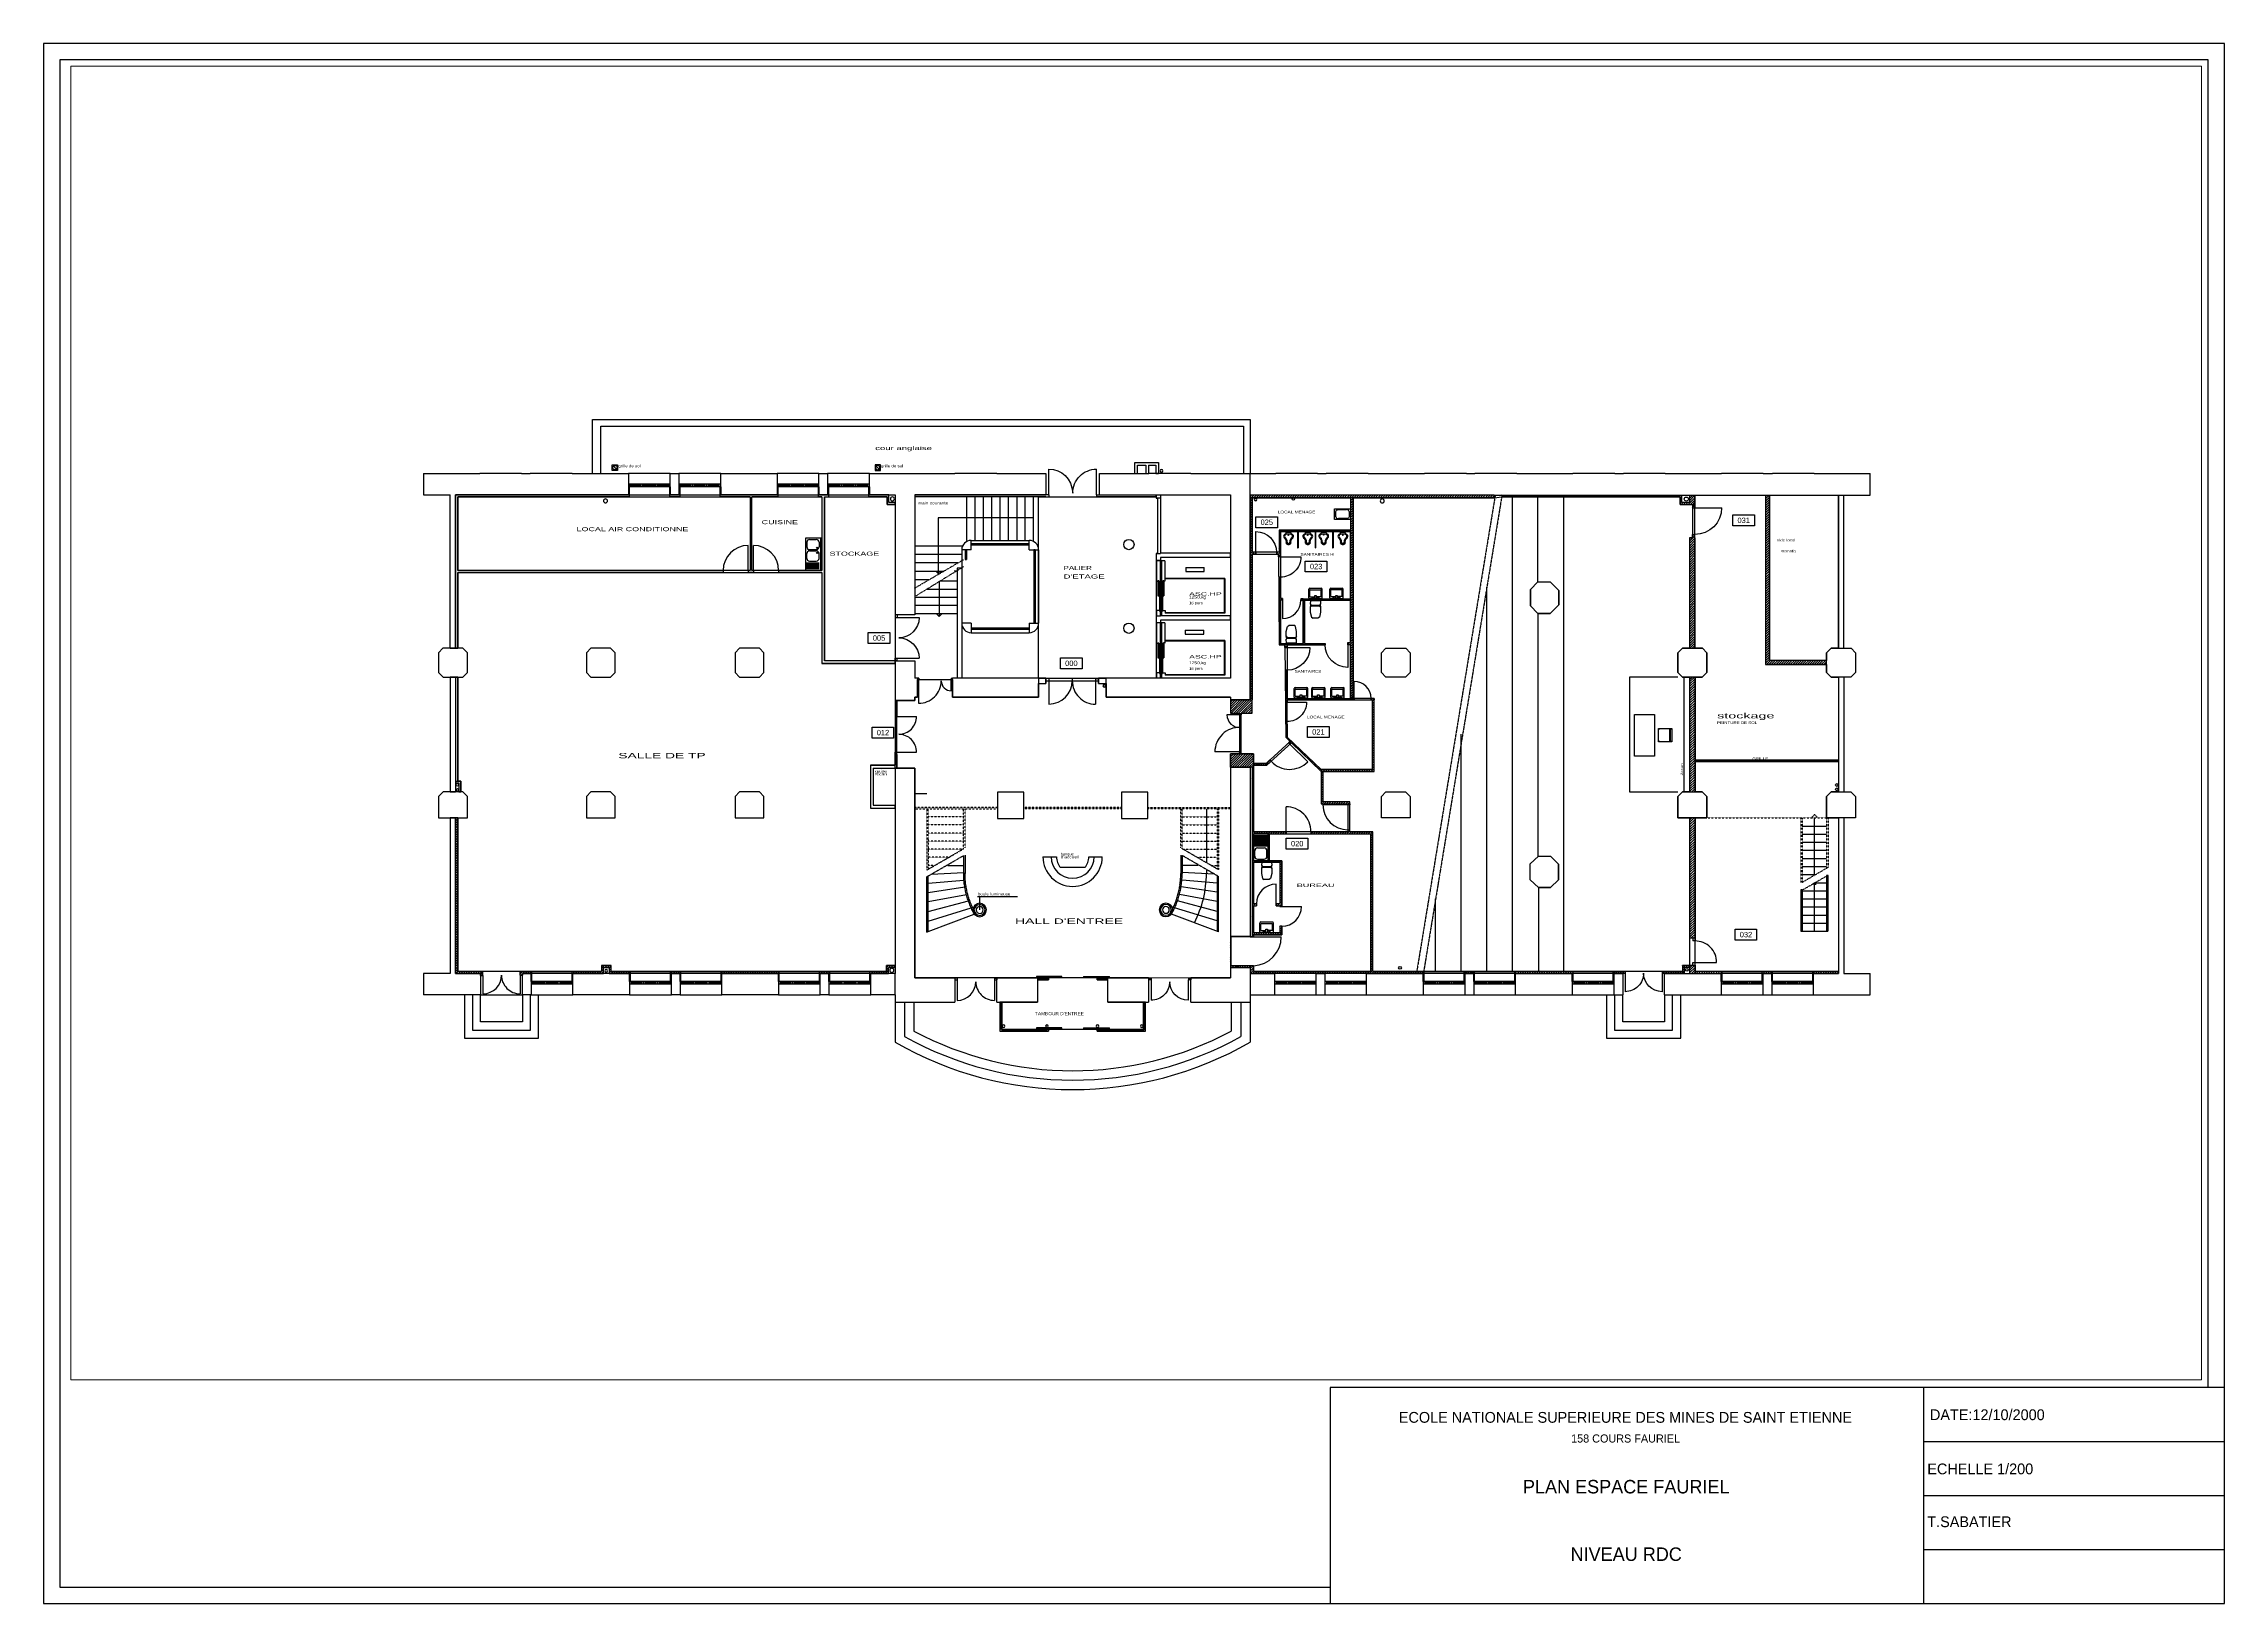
# Paper-space layout 'A3COUL' of a CAD drawing. Extents: x 2 to 406, y 1 to 290.
# The model-space entities are those that its viewports show. They can reach past a viewport. Long polylines and large blocks are cut down to what shows.
import ezdxf

# ---------------------------------------------------------------- set-up
doc = ezdxf.new("R2010")
doc.units = 0
doc.header["$MEASUREMENT"] = 0
for name, pattern in [('_DASHED', [0.282222, 0.141111, -0.141111]), ('_DOT___DASH', [0.335239, 0.176389, -0.088194, 0.0001, -0.070556]), ('_DOUBLE_DASHED', [0.546805, 0.264583, -0.105833, 0.070556, -0.105833]), ('_LONG_DASHED', [0.529167, 0.3175, -0.211667]), ('TRAIT_PLEIN', [0])]:
    doc.linetypes.add(name, pattern=pattern)
doc.layers.get('0').update_dxf_attribs({"color": 250, "linetype": 'TRAIT_PLEIN'})
for name, color, linetype in [('ASCENSEURS', 1, 'TRAIT_PLEIN'), ('CLOISRDC', 2, 'TRAIT_PLEIN'), ('ECRITURE', 7, 'Continuous'), ('ESCALIERS', 3, 'TRAIT_PLEIN'), ('MURSRDC', 7, 'TRAIT_PLEIN'), ('PORTES', 3, 'TRAIT_PLEIN'), ('SANITAIRE', 6, 'Continuous'), ('SPACES', 150, 'TRAIT_PLEIN'), ('TEXTES', 6, 'TRAIT_PLEIN'), ('VITRE', 1, 'Continuous')]:
    doc.layers.add(name, color=color, linetype=linetype)

msp = doc.modelspace()

# ---------------------------------------------------------------- hatches: boundary and pattern name
at = {"layer": 'CLOISRDC'}
h = msp.add_hatch(dxfattribs=at)
h.set_pattern_fill('ANSI31', color=256, scale=0.5, style=0)
h.paths.add_polyline_path([(12.569, -0.34), (12.569, 5.057), (12.711, 5.057), (12.711, 5.129), (12.569, 5.129), (12.569, 7.147), (21.54, 7.147), (21.54, 7.247), (12.499, 7.247), (12.499, -0.34), (11.769, -0.34), (11.769, -0.84), (12.099, -0.84), (12.099, -0.905), (12.169, -0.905), (12.169, -0.84), (12.569, -0.84)])
h.paths.add_polyline_path([(16.319, 7.147), (16.219, 7.147), (16.219, 1.78), (16.115, 1.78), (16.115, 1.7), (16.219, 1.7), (16.219, -0.291), (16.319, -0.291)], flags=16)
h.paths.add_polyline_path([(13.617, 5.9), (16.219, 5.9), (16.219, 5.95), (13.567, 5.95), (13.567, 5.129), (13.472, 5.129), (13.472, 5.057), (13.545, 5.057), (13.545, 4.962), (13.617, 4.962), (13.617, 5.057)], flags=17)
h = msp.add_hatch(dxfattribs=at)
h.set_pattern_fill('ANSI31', color=256, scale=0.5, style=0)
h.paths.add_polyline_path([(28.979, 7.247), (28.779, 7.247), (28.779, 6.971), (28.499, 6.971), (28.499, 7.247), (28.429, 7.247), (21.82, 7.247), (21.82, 7.18), (28.429, 7.18), (28.429, 6.901), (28.885, 6.898), (28.885, 6.775), (28.979, 6.775), (28.979, 6.898)])
h.paths.add_polyline_path([(28.979, 5.66), (28.979, 5.784), (28.885, 5.784), (28.885, 5.66), (28.783, 5.66), (28.779, 5.657), (28.779, 1.571), (28.979, 1.571)])
h.paths.add_polyline_path([(28.984, 0.5), (28.784, 0.5), (28.784, -3.75), (28.984, -3.75)])
h.paths.add_polyline_path([(31.745, 7.247), (31.595, 7.247), (31.595, 0.96), (33.859, 0.96), (33.859, 1.11), (31.745, 1.11)])
h = msp.add_hatch(dxfattribs=at)
h.set_pattern_fill('ANSI31', color=256, scale=0.5, style=0)
edge = h.paths.add_edge_path()
edge.add_line((15.274, 1.75), (14.517, 1.75))
edge.add_line((14.517, 1.75), (14.517, 3.35))
edge.add_line((14.517, 3.35), (16.219, 3.35))
edge.add_line((16.219, 3.35), (16.219, 3.4))
edge.add_line((16.219, 3.4), (15.141, 3.4))
edge.add_ellipse((15.132, 3.439), major_axis=(0, 0.04), ratio=0.892858, start_angle=180, end_angle=192.81942, ccw=False)
edge.add_line((15.135, 3.399), (14.697, 3.399))
edge.add_ellipse((14.704, 3.439), major_axis=(0, 0.04), ratio=0.892858, start_angle=90, end_angle=167.18058)
edge.add_line((14.695, 3.4), (14.467, 3.4))
edge.add_line((14.467, 3.4), (14.382, 3.4))
edge.add_line((14.382, 3.4), (14.382, 3.35))
edge.add_line((14.382, 3.35), (14.467, 3.35))
edge.add_line((14.467, 3.35), (14.467, 1.75))
edge.add_line((14.467, 1.75), (13.617, 1.75))
edge.add_line((13.617, 1.75), (13.617, 3.35))
edge.add_line((13.617, 3.35), (13.701, 3.35))
edge.add_line((13.701, 3.35), (13.701, 3.415))
edge.add_line((13.701, 3.415), (13.617, 3.415))
edge.add_line((13.617, 3.415), (13.617, 4.201))
edge.add_line((13.617, 4.201), (13.567, 4.201))
edge.add_line((13.567, 4.201), (13.567, 1.7))
edge.add_line((13.567, 1.7), (13.787, 1.7))
edge.add_line((13.787, 1.7), (13.787, 1.596))
edge.add_line((13.787, 1.596), (13.867, 1.596))
edge.add_line((13.867, 1.596), (13.867, 1.7))
edge.add_line((13.867, 1.7), (15.274, 1.7))
edge.add_line((15.274, 1.7), (15.274, 1.75))
h.paths.add_polyline_path([(13.867, 0.651), (13.867, 0.755), (13.817, 0.755), (13.817, 0.651), (13.817, -0.341), (13.817, -0.431), (13.867, -0.431), (13.867, -0.341), (16.219, -0.341), (16.319, -0.341), (16.349, -0.341), (16.349, -0.291), (16.319, -0.291), (16.219, -0.291), (13.867, -0.291)])
h = msp.add_hatch(dxfattribs=at)
h.set_pattern_fill('ANSI31', color=256, scale=0.5, style=0)
h.paths.add_polyline_path([(17.089, -0.341), (17.089, -0.291), (16.979, -0.291), (16.979, -0.341), (17.019, -0.341), (17.019, -2.929), (15.131, -2.929), (13.867, -1.722), (13.867, -1.241), (13.867, -1.152), (13.817, -1.152), (13.817, -1.241), (13.817, -1.731), (13.975, -1.884), (13.915, -1.939), (13.962, -1.991), (14.026, -1.932), (15.131, -2.999), (16.101, -2.999), (17.089, -2.999)])
h = msp.add_hatch(dxfattribs=at)
h.set_pattern_fill('ANSI31', color=256, scale=0.5, style=0)
h.paths.add_polyline_path([(13.827, -5.236), (12.619, -5.236), (12.619, -2.94), (12.619, -2.34), (12.169, -2.34), (12.169, -2.275), (12.099, -2.275), (12.099, -2.34), (11.769, -2.34), (11.769, -2.84), (12.569, -2.84), (12.569, -9.121), (12.619, -9.121), (12.619, -9.046), (13.669, -9.046), (13.669, -8.736), (13.599, -8.736), (13.599, -8.976), (12.619, -8.976), (12.619, -7.976), (12.729, -7.976), (12.729, -7.906), (12.619, -7.906), (12.619, -7.405), (12.619, -6.356), (13.599, -6.356), (13.599, -7.906), (13.459, -7.906), (13.459, -7.976), (13.599, -7.976), (13.599, -8.006), (13.669, -8.006), (13.669, -6.306), (12.619, -6.306), (12.619, -5.306), (13.827, -5.306)])
h.paths.add_polyline_path([(13.278, -2.62), (13.229, -2.568), (13.085, -2.7), (12.619, -2.7), (12.619, -2.77), (13.115, -2.77)], flags=17)
h.paths.add_polyline_path([(15.201, -2.999), (15.131, -2.999), (15.131, -4.199), (16.121, -4.199), (16.121, -4.229), (16.191, -4.229), (16.191, -4.199), (16.191, -4.129), (15.201, -4.129)])
h = msp.add_hatch(dxfattribs=at)
h.set_pattern_fill('ANSI31', color=256, scale=0.5, style=0)
h.paths.add_polyline_path([(-16.862, -4.72), (-16.946, -4.72), (-16.946, -10.48), (-16.021, -10.48), (-16.021, -10.554), (-15.932, -10.554), (-15.932, -10.406), (-16.862, -10.406)])
h = msp.add_hatch(dxfattribs=at)
h.set_pattern_fill('ANSI31', color=256, scale=0.5, style=0)
h.paths.add_polyline_path([(28.984, -4.72), (28.784, -4.72), (28.784, -9.178), (28.984, -9.178)])
h = msp.add_hatch(dxfattribs=at)
h.set_pattern_fill('ANSI31', color=256, scale=0.5, style=0)
h.paths.add_polyline_path([(16.969, -5.306), (16.969, -10.406), (16.219, -10.406), (12.619, -10.406), (12.619, -10.199), (11.799, -10.199), (11.799, -10.265), (12.499, -10.265), (12.499, -10.48), (18.914, -10.48), (18.914, -10.776), (18.944, -10.776), (18.944, -10.406), (17.619, -10.406), (17.039, -10.406), (17.039, -5.236), (16.191, -5.236), (16.191, -5.159), (16.121, -5.159), (16.121, -5.236), (16.031, -5.236), (14.747, -5.236), (14.747, -5.306)])
h.paths.add_polyline_path([(11.799, -9.115), (11.769, -9.115), (11.769, -10.265), (11.799, -10.265)])
h.paths.add_polyline_path([(10.208, -10.724), (10.296, -10.724), (10.296, -10.655), (10.208, -10.655)])
h.paths.add_polyline_path([(14.193, -7.309), (15.679, -7.309), (15.679, -7.122), (14.193, -7.122)], flags=25)
h = msp.add_hatch(dxfattribs=at)
h.set_pattern_fill('ANSI31', color=256, scale=0.5, style=0)
h.paths.add_polyline_path([(-11.47, -10.257), (-11.252, -10.257), (-11.252, -10.48), (-10.501, -10.48), (-10.501, -10.78), (-10.471, -10.78), (-10.471, -10.406), (-11.18, -10.406), (-11.18, -10.187), (-11.54, -10.187), (-11.54, -10.406), (-12.631, -10.406), (-12.631, -10.78), (-12.601, -10.78), (-12.601, -10.48), (-11.47, -10.48)])
h.paths.add_polyline_path([(-14.121, -10.406), (-14.56, -10.406), (-14.56, -10.55), (-14.471, -10.55), (-14.471, -10.48), (-14.151, -10.48), (-14.151, -10.78), (-14.121, -10.78)])
h = msp.add_hatch(dxfattribs=at)
h.set_pattern_fill('ANSI31', color=256, scale=0.5, style=0)
h.paths.add_polyline_path([(-8.601, -10.406), (-8.981, -10.406), (-8.981, -10.78), (-8.951, -10.78), (-8.951, -10.48), (-8.631, -10.48), (-8.631, -10.78), (-8.601, -10.78)])
h = msp.add_hatch(dxfattribs=at)
h.set_pattern_fill('ANSI31', color=256, scale=0.5, style=0)
h.paths.add_polyline_path([(-4.951, -10.406), (-7.111, -10.406), (-7.111, -10.78), (-7.081, -10.78), (-7.081, -10.48), (-4.981, -10.48), (-4.981, -10.78), (-4.951, -10.78)])
h.paths.add_polyline_path([(-3.081, -10.406), (-3.461, -10.406), (-3.461, -10.78), (-3.431, -10.78), (-3.431, -10.48), (-3.111, -10.48), (-3.111, -10.78), (-3.081, -10.78)])
h.paths.add_polyline_path([(-0.906, -10.257), (-0.661, -10.257), (-0.661, -10.187), (-0.976, -10.187), (-0.976, -10.406), (-1.591, -10.406), (-1.591, -10.78), (-1.561, -10.78), (-1.561, -10.48), (-0.906, -10.48)])
h = msp.add_hatch(dxfattribs=at)
h.set_pattern_fill('ANSI31', color=256, scale=0.5, style=0)
h.paths.add_polyline_path([(24.464, -10.406), (22.304, -10.406), (22.304, -10.776), (22.334, -10.776), (22.334, -10.48), (24.434, -10.48), (24.434, -10.776), (24.464, -10.776)])
h.paths.add_polyline_path([(20.814, -10.406), (20.434, -10.406), (20.434, -10.776), (20.464, -10.776), (20.464, -10.476), (20.784, -10.476), (20.784, -10.776), (20.814, -10.776)])
h = msp.add_hatch(dxfattribs=at)
h.set_pattern_fill('ANSI31', color=256, scale=0.5, style=0)
h.paths.add_polyline_path([(34.294, -10.406), (33.344, -10.406), (33.344, -10.776), (33.374, -10.776), (33.374, -10.48), (34.294, -10.48)])
h.paths.add_polyline_path([(31.854, -10.406), (31.474, -10.406), (31.474, -10.776), (31.504, -10.776), (31.504, -10.48), (31.824, -10.48), (31.824, -10.776), (31.854, -10.776)])
h.paths.add_polyline_path([(29.984, -10.406), (28.984, -10.406), (28.984, -10.48), (29.954, -10.48), (29.954, -10.776), (29.984, -10.776)])
h.paths.add_polyline_path([(28.984, -10.178), (28.784, -10.178), (28.784, -10.48), (28.984, -10.48)])
h.paths.add_polyline_path([(28.784, -10.19), (28.513, -10.19), (28.513, -10.406), (27.762, -10.406), (27.762, -10.48), (28.583, -10.48), (28.583, -10.26), (28.784, -10.26)])
h.paths.add_polyline_path([(26.393, -10.406), (25.954, -10.406), (25.954, -10.776), (25.984, -10.776), (25.984, -10.48), (26.304, -10.48), (26.393, -10.48)])
h = msp.add_hatch(dxfattribs=at)
h.set_pattern_fill('ANSI31', color=256, scale=0.5, style=0)
h.paths.add_polyline_path([(8.824, -10.652), (8.735, -10.652), (8.736, -10.72), (8.824, -10.72)])

# ---------------------------------------------------------------- linework, layer by layer
at = {"layer": 'ASCENSEURS'}
for p, q in [((9.169, 4.811), (9.03, 4.811)), ((9.03, 4.805), (9.03, 4.056)), ((9.03, 4.056), (9.076, 4.056)), ((9.116, 4.063), (9.076, 4.063)), ((9.076, 4.063), (9.076, 3.512)), ((9.116, 4.063), (9.116, 3.512)), ((9.169, 2.769), (9.169, 4.819)), ((9.169, 4.636), (9.169, 3.043)), ((9.341, 4.812), (9.206, 4.812)), ((9.206, 4.812), (9.206, 2.769)), ((9.296, 4.063), (9.256, 4.063)), ((9.256, 4.063), (9.256, 3.512)), ((9.296, 4.063), (9.296, 3.512)), ((9.341, 4.056), (9.296, 4.056)), ((9.341, 4.812), (9.341, 4.056)), ((9.341, 4.157), (9.341, 4.137)), ((11.56, 4.157), (9.341, 4.157)), ((11.54, 4.137), (9.341, 4.137)), ((10.118, 4.562), (10.118, 4.412)), ((10.118, 4.562), (10.799, 4.562)), ((10.118, 4.412), (10.799, 4.412)), ((10.799, 4.412), (10.799, 4.562)), ((11.54, 4.137), (11.54, 2.887)), ((11.56, 4.157), (11.56, 2.867)), ((9.076, 3.512), (9.116, 3.512)), ((9.176, 3.512), (9.136, 3.512)), ((9.136, 3.512), (9.136, 2.939)), ((9.176, 3.512), (9.176, 2.939)), ((9.246, 3.512), (9.206, 3.512)), ((9.206, 3.512), (9.206, 2.939)), ((9.246, 3.512), (9.246, 2.939)), ((9.256, 3.512), (9.296, 3.512)), ((9.132, 2.969), (9.03, 2.969)), ((9.03, 2.969), (9.03, 2.769)), ((9.169, 2.509), (9.03, 2.509)), ((9.03, 2.509), (9.03, 1.761)), ((9.136, 2.939), (9.176, 2.939)), ((9.169, 0.46), (9.169, 2.51)), ((9.169, 2.427), (9.169, 0.835)), ((9.206, 2.939), (9.246, 2.939)), ((9.206, 2.51), (9.206, 0.46)), ((9.341, 2.51), (9.206, 2.51)), ((9.245, 2.962), (9.344, 2.962)), ((9.341, 2.51), (9.341, 1.754)), ((9.344, 2.962), (9.344, 2.887)), ((9.344, 2.887), (9.344, 2.867)), ((11.54, 2.887), (9.344, 2.887)), ((11.56, 2.867), (9.344, 2.867)), ((9.03, 1.761), (9.067, 1.761)), ((9.116, 1.761), (9.076, 1.761)), ((9.076, 1.761), (9.076, 1.21)), ((9.116, 1.761), (9.116, 1.21)), ((9.296, 1.761), (9.256, 1.761)), ((9.256, 1.761), (9.256, 1.21)), ((9.341, 1.763), (9.296, 1.763)), ((9.296, 1.761), (9.296, 1.21)), ((9.341, 1.855), (9.341, 1.835)), ((11.56, 1.855), (9.341, 1.855)), ((11.54, 1.835), (9.341, 1.835)), ((10.095, 2.236), (10.095, 2.086)), ((10.095, 2.236), (10.776, 2.236)), ((10.095, 2.086), (10.776, 2.086)), ((10.776, 2.086), (10.776, 2.236)), ((11.54, 1.835), (11.54, 0.585)), ((11.56, 1.855), (11.56, 0.565)), ((9.076, 1.21), (9.116, 1.21)), ((9.176, 1.21), (9.136, 1.21)), ((9.136, 1.21), (9.136, 0.637)), ((9.176, 1.21), (9.176, 0.637)), ((9.246, 1.21), (9.206, 1.21)), ((9.206, 1.21), (9.206, 0.637)), ((9.246, 1.21), (9.246, 0.637)), ((9.256, 1.21), (9.296, 1.21)), ((9.132, 0.66), (9.03, 0.66)), ((9.03, 0.66), (9.03, 0.46)), ((9.136, 0.637), (9.176, 0.637)), ((9.206, 0.637), (9.246, 0.637)), ((9.245, 0.66), (9.344, 0.66)), ((9.344, 0.66), (9.344, 0.585)), ((9.344, 0.585), (9.344, 0.565)), ((11.54, 0.585), (9.344, 0.585)), ((11.56, 0.565), (9.344, 0.565))]:
    msp.add_line(p, q, dxfattribs=at)
at = {"layer": 'CLOISRDC'}
for p, q in [((8.223, 8.45), (9.106, 8.45)), ((8.223, 8.05), (8.223, 8.45)), ((8.323, 8.35), (8.628, 8.35)), ((8.323, 8.05), (8.323, 8.35)), ((8.628, 8.35), (8.628, 8.05)), ((8.728, 8.35), (9.006, 8.35)), ((8.728, 8.35), (8.728, 8.05)), ((9.006, 8.35), (9.006, 8.05)), ((9.106, 8.45), (9.106, 8.05)), ((-10.512, 7.55), (-10.542, 7.55)), ((-10.542, 7.55), (-10.542, 7.25)), ((-10.512, 7.55), (-10.512, 7.18)), ((-8.992, 7.55), (-9.022, 7.55)), ((-9.022, 7.55), (-9.022, 7.18)), ((-8.992, 7.55), (-8.992, 7.25)), ((-8.641, 7.55), (-8.671, 7.55)), ((-8.671, 7.55), (-8.671, 7.25)), ((-8.641, 7.55), (-8.641, 7.18)), ((-7.121, 7.55), (-7.151, 7.55)), ((-7.151, 7.55), (-7.151, 7.18)), ((-7.121, 7.55), (-7.121, 7.25)), ((-5.001, 7.55), (-5.031, 7.55)), ((-5.031, 7.55), (-5.031, 7.25)), ((-5.001, 7.55), (-5.001, 7.18)), ((-3.481, 7.55), (-3.511, 7.55)), ((-3.511, 7.55), (-3.511, 7.18)), ((-3.481, 7.55), (-3.481, 7.25)), ((-3.161, 7.55), (-3.161, 7.25)), ((-3.161, 7.55), (-3.131, 7.55)), ((-3.131, 7.55), (-3.131, 7.18)), ((-1.611, 7.55), (-1.641, 7.55)), ((-1.641, 7.55), (-1.641, 7.18)), ((-1.611, 7.55), (-1.611, 7.25)), ((8.223, 8.05), (8.323, 8.05)), ((8.628, 8.05), (8.728, 8.05)), ((9.006, 8.05), (9.106, 8.05)), ((-16.951, 7.25), (-16.951, 1.571)), ((-16.951, 7.25), (-10.542, 7.25)), ((-16.862, 7.18), (-16.862, 4.45)), ((-10.512, 7.18), (-16.862, 7.18)), ((-10.512, 7.18), (-9.022, 7.18)), ((-8.641, 7.18), (-9.022, 7.18)), ((-8.671, 7.25), (-8.992, 7.25)), ((-8.641, 7.18), (-7.151, 7.18)), ((-6.035, 7.18), (-7.151, 7.18)), ((-5.031, 7.25), (-7.121, 7.25)), ((-6.035, 7.18), (-6.035, 4.45)), ((-5.001, 7.18), (-5.965, 7.18)), ((-5.965, 4.45), (-5.965, 7.18)), ((-5.001, 7.18), (-3.511, 7.18)), ((-3.375, 7.18), (-3.511, 7.18)), ((-3.275, 7.25), (-3.481, 7.25)), ((-3.375, 7.18), (-3.375, 4.45)), ((-3.161, 7.25), (-3.275, 7.25)), ((-3.275, 7.18), (-3.275, 1.1)), ((-3.275, 7.18), (-1.641, 7.18)), ((-0.958, 7.18), (-1.641, 7.18)), ((-0.888, 7.25), (-1.611, 7.25)), ((-0.958, 6.898), (-0.958, 7.18)), ((-0.663, 6.898), (-0.958, 6.898)), ((-0.888, 6.968), (-0.888, 7.25)), ((-0.663, 6.968), (-0.888, 6.968)), ((-0.663, 6.898), (-0.663, 6.968)), ((0.074, 7.25), (0.074, 7.18)), ((5.035, 7.25), (0.074, 7.25)), ((4.92, 7.18), (0.074, 7.18)), ((4.92, 7.18), (5.035, 7.18)), ((5.035, 7.25), (5.035, 7.18)), ((6.806, 7.25), (6.806, 7.18)), ((6.806, 7.25), (9.009, 7.25)), ((9.009, 7.18), (6.806, 7.18)), ((9.009, 7.18), (9.009, 7.25)), ((12.499, 7.25), (12.499, -0.34)), ((21.54, 7.247), (12.499, 7.247)), ((12.499, -0.339), (12.499, 7.247)), ((21.54, 7.147), (12.569, 7.147)), ((12.569, 7.147), (12.569, 5.129)), ((16.219, 7.147), (16.219, 1.78)), ((16.319, 7.147), (16.319, -0.291)), ((21.54, 7.147), (21.54, 7.247)), ((21.82, 7.247), (21.82, 7.18)), ((21.82, 7.247), (28.429, 7.247)), ((28.429, 7.18), (21.82, 7.18)), ((28.429, 7.247), (28.499, 7.247)), ((28.429, 6.901), (28.429, 7.18)), ((28.429, 6.901), (28.885, 6.898)), ((28.499, 6.971), (28.499, 7.247)), ((28.499, 7.247), (28.499, 7.247)), ((28.78, 6.971), (28.499, 6.971)), ((28.779, 7.247), (28.779, 6.971)), ((28.779, 7.247), (28.979, 7.247)), ((28.885, 6.898), (28.885, 6.775)), ((28.885, 6.775), (28.979, 6.775)), ((28.979, 7.247), (28.979, 6.901)), ((28.979, 6.898), (28.979, 6.775)), ((31.595, 7.247), (31.595, 0.96)), ((31.595, 7.247), (31.745, 7.247)), ((31.745, 7.247), (31.745, 1.11)), ((13.567, 5.95), (13.567, 5.129)), ((13.567, 5.95), (16.22, 5.95)), ((13.617, 5.9), (13.617, 5.057)), ((13.617, 5.9), (16.22, 5.9)), ((14.254, 5.899), (14.254, 5.295)), ((14.274, 5.899), (14.274, 5.295)), ((14.904, 5.899), (14.904, 5.295)), ((14.924, 5.899), (14.924, 5.295)), ((15.554, 5.899), (15.554, 5.295)), ((15.574, 5.899), (15.574, 5.295)), ((28.779, 5.657), (28.783, 5.66)), ((28.779, 5.66), (28.779, 1.571)), ((28.779, 5.66), (28.885, 5.66)), ((28.885, 5.66), (28.885, 5.784)), ((28.885, 5.784), (28.979, 5.784)), ((28.979, 5.66), (28.979, 5.784)), ((28.979, 5.66), (28.979, 1.571)), ((12.711, 5.129), (12.569, 5.129)), ((12.711, 5.057), (12.569, 5.057)), ((12.569, 5.057), (12.569, -0.339)), ((12.711, 5.129), (12.711, 5.057)), ((13.567, 5.129), (13.472, 5.129)), ((13.472, 5.129), (13.472, 5.057)), ((13.545, 5.057), (13.472, 5.057)), ((13.545, 4.962), (13.545, 5.057)), ((13.617, 4.962), (13.545, 4.962)), ((13.617, 5.057), (13.617, 4.962)), ((14.254, 5.295), (14.274, 5.295)), ((14.904, 5.295), (14.924, 5.295)), ((15.554, 5.295), (15.574, 5.295)), ((-7.035, 4.45), (-16.862, 4.45)), ((-7.035, 4.38), (-16.862, 4.38)), ((-16.862, 4.38), (-16.862, 1.571)), ((-7.035, 4.45), (-7.035, 4.38)), ((-6.105, 4.45), (-6.105, 4.38)), ((-6.035, 4.45), (-6.105, 4.45)), ((-5.905, 4.38), (-6.105, 4.38)), ((-5.905, 4.45), (-5.965, 4.45)), ((-5.905, 4.45), (-5.905, 4.38)), ((-3.375, 4.45), (-4.975, 4.45)), ((-4.975, 4.45), (-4.975, 4.38)), ((-3.375, 4.38), (-4.975, 4.38)), ((-3.675, 4.38), (-3.375, 4.38)), ((-3.375, 4.38), (-3.375, 1)), ((13.567, 4.201), (13.567, 1.7)), ((13.617, 4.201), (13.567, 4.201)), ((13.617, 4.201), (13.617, 3.415)), ((13.701, 3.415), (13.617, 3.415)), ((13.617, 3.35), (13.617, 1.75)), ((13.701, 3.35), (13.617, 3.35)), ((13.701, 3.415), (13.701, 3.35)), ((14.467, 3.4), (14.382, 3.4)), ((14.382, 3.35), (14.382, 3.4)), ((14.382, 3.35), (14.467, 3.35)), ((14.467, 3.4), (16.219, 3.4)), ((14.467, 1.75), (14.467, 3.35)), ((14.467, 3.35), (14.467, 3.35)), ((14.517, 1.75), (14.517, 3.35)), ((14.517, 3.35), (16.219, 3.35)), ((-0.661, 2.801), (-0.661, 2.704)), ((-0.587, 2.801), (-0.661, 2.801)), ((-0.661, 2.704), (-0.592, 2.704)), ((-0.587, 2.801), (-0.587, 2.704)), ((13.787, 1.7), (13.567, 1.7)), ((13.617, 1.75), (14.467, 1.75)), ((13.787, 1.596), (13.787, 1.7)), ((13.867, 1.7), (15.274, 1.7)), ((13.867, 1.596), (13.867, 1.7)), ((14.517, 1.75), (15.274, 1.75)), ((15.274, 1.7), (15.274, 1.75)), ((16.115, 1.78), (16.219, 1.78)), ((16.115, 1.78), (16.115, 1.7)), ((16.219, 1.7), (16.115, 1.7)), ((16.219, 1.7), (16.219, -0.291)), ((-16.952, 1.571), (-16.862, 1.571)), ((-0.661, 1), (-3.375, 1)), ((-0.661, 1.1), (-3.275, 1.1)), ((-0.661, 1.101), (-0.661, 1.199)), ((-0.661, 1.199), (-0.592, 1.199)), ((-0.592, 1.101), (-0.661, 1.101)), ((-0.661, 1.101), (-0.661, 1)), ((-0.592, 1.199), (-0.592, 1.101)), ((13.787, 1.596), (13.867, 1.596)), ((28.779, 1.571), (28.979, 1.571)), ((33.859, 0.96), (31.595, 0.96)), ((33.859, 1.11), (31.745, 1.11)), ((33.859, 0.96), (33.859, 1.11)), ((-16.862, 0.5), (-16.952, 0.5)), ((-16.952, 0.5), (-16.952, -3.353)), ((-16.862, 0.5), (-16.862, -3.353)), ((0.215, 0.456), (0.169, 0.456)), ((0.169, 0.456), (0.169, 0.41)), ((0.169, 0.41), (0.215, 0.41)), ((0.215, 0.456), (0.215, 0.41)), ((1.422, 0.456), (1.469, 0.456)), ((1.422, 0.456), (1.422, 0.41)), ((1.469, 0.41), (1.422, 0.41)), ((1.469, 0.41), (1.469, 0.456)), ((5.041, 0.445), (4.929, 0.445)), ((4.929, 0.355), (4.929, 0.445)), ((4.929, 0.355), (5.041, 0.355)), ((5.041, 0.445), (5.041, 0.355)), ((6.767, 0.446), (6.879, 0.446)), ((6.767, 0.446), (6.767, 0.36)), ((6.767, 0.36), (6.879, 0.36)), ((6.879, 0.446), (6.879, 0.36)), ((13.867, 0.755), (13.817, 0.755)), ((13.817, 0.651), (13.817, 0.755)), ((13.817, 0.651), (13.817, -0.341)), ((13.867, 0.651), (13.867, 0.755)), ((13.867, 0.651), (13.867, -0.291)), ((28.984, 0.5), (28.784, 0.5)), ((28.784, 0.5), (28.784, -3.75)), ((28.984, 0.5), (28.984, -3.75)), ((-0.661, -0.37), (-0.661, -0.956)), ((-0.595, -0.371), (-0.661, -0.371)), ((-0.595, -0.371), (-0.595, -0.87)), ((11.769, -0.34), (11.769, -0.84)), ((11.769, -0.34), (12.499, -0.34)), ((12.569, -0.84), (12.569, -0.34)), ((13.817, -0.341), (13.817, -0.431)), ((13.817, -0.431), (13.867, -0.431)), ((13.867, -0.291), (16.219, -0.291)), ((13.867, -0.341), (13.867, -0.341)), ((13.867, -0.341), (13.867, -0.431)), ((13.867, -0.341), (16.219, -0.341)), ((16.219, -0.291), (16.319, -0.291)), ((16.219, -0.341), (16.319, -0.341)), ((16.319, -0.291), (16.349, -0.291)), ((16.319, -0.291), (16.349, -0.291)), ((16.319, -0.341), (16.349, -0.341)), ((16.349, -0.291), (16.349, -0.341)), ((16.979, -0.341), (16.979, -0.291)), ((16.979, -0.291), (17.089, -0.291)), ((16.979, -0.341), (17.019, -0.341)), ((17.019, -0.341), (17.019, -2.84)), ((17.019, -0.341), (17.019, -2.929)), ((17.089, -0.291), (17.089, -0.341)), ((17.089, -2.999), (17.089, -0.341)), ((-0.661, -0.956), (-0.595, -0.956)), ((-0.595, -0.87), (-0.595, -0.956)), ((11.769, -0.84), (12.099, -0.84)), ((12.099, -0.905), (12.099, -0.84)), ((12.169, -0.905), (12.099, -0.905)), ((12.169, -0.84), (12.169, -0.905)), ((12.169, -0.84), (12.569, -0.84)), ((13.817, -1.241), (13.817, -1.152)), ((13.867, -1.152), (13.817, -1.152)), ((13.817, -1.241), (13.817, -1.731)), ((13.867, -1.241), (13.867, -1.152)), ((13.867, -1.241), (13.867, -1.722)), ((26.744, -2.429), (26.744, -0.884)), ((26.744, -0.884), (27.484, -0.884)), ((27.484, -0.884), (27.484, -2.429)), ((27.633, -1.9), (27.633, -1.404)), ((27.633, -1.404), (28.128, -1.404)), ((27.633, -1.423), (27.685, -1.423)), ((27.685, -1.423), (27.685, -1.404)), ((28.051, -1.9), (28.051, -1.404)), ((28.079, -1.9), (28.079, -1.404)), ((28.083, -1.423), (28.128, -1.423)), ((28.128, -1.404), (28.128, -1.9)), ((-0.661, -2.37), (-0.661, -2.284)), ((-0.661, -2.284), (-0.595, -2.284)), ((-0.661, -2.87), (-0.661, -2.37)), ((-0.595, -2.37), (-0.595, -2.284)), ((-0.595, -2.37), (-0.595, -2.87)), ((11.769, -2.84), (11.769, -2.34)), ((11.769, -2.34), (12.099, -2.34)), ((12.169, -2.275), (12.099, -2.275)), ((12.099, -2.275), (12.099, -2.34)), ((12.169, -2.34), (12.169, -2.275)), ((12.169, -2.34), (12.619, -2.34)), ((12.619, -2.34), (12.619, -2.94)), ((12.619, -2.34), (12.619, -2.7)), ((13.817, -1.731), (13.975, -1.884)), ((13.867, -1.722), (15.131, -2.929)), ((13.975, -1.884), (13.915, -1.939)), ((13.915, -1.939), (13.962, -1.991)), ((14.026, -1.932), (13.962, -1.991)), ((14.026, -1.932), (15.131, -2.999)), ((27.633, -1.878), (27.685, -1.878)), ((28.128, -1.9), (27.633, -1.9)), ((27.685, -1.878), (27.685, -1.9)), ((28.079, -1.878), (28.128, -1.878)), ((-1.572, -2.77), (-1.572, -4.352)), ((-1.572, -2.77), (-0.661, -2.77)), ((-1.472, -2.87), (-1.472, -4.252)), ((-1.472, -2.87), (-0.661, -2.87)), ((-0.661, -2.87), (-0.661, -2.77)), ((-0.595, -2.87), (-0.661, -2.87)), ((12.569, -2.84), (11.769, -2.84)), ((12.569, -2.84), (12.569, -9.121)), ((12.619, -2.7), (13.085, -2.7)), ((12.619, -2.77), (13.115, -2.77)), ((12.619, -2.94), (12.619, -5.236)), ((13.229, -2.568), (13.085, -2.7)), ((13.278, -2.62), (13.115, -2.77)), ((13.278, -2.62), (13.229, -2.568)), ((15.131, -2.929), (17.019, -2.929)), ((15.131, -2.999), (17.089, -2.999)), ((15.131, -2.999), (16.101, -2.999)), ((15.131, -2.999), (15.131, -4.199)), ((15.201, -4.129), (15.201, -2.999)), ((27.484, -2.429), (26.744, -2.429)), ((-16.952, -3.353), (-16.862, -3.353)), ((-16.95, -3.354), (-16.95, -3.424)), ((-16.95, -3.354), (-16.752, -3.354)), ((-16.95, -3.424), (-16.822, -3.424)), ((-16.822, -3.424), (-16.822, -3.751)), ((-16.822, -3.751), (-16.752, -3.751)), ((-16.752, -3.354), (-16.752, -3.751)), ((28.784, -3.75), (28.984, -3.75)), ((-16.862, -4.72), (-16.946, -4.72)), ((-16.946, -10.48), (-16.946, -4.72)), ((-16.862, -4.72), (-16.862, -10.406)), ((-1.572, -4.352), (-0.661, -4.352)), ((-1.472, -4.252), (-0.661, -4.252)), ((-0.661, -4.252), (-0.661, -4.352)), ((15.131, -4.199), (16.121, -4.199)), ((16.191, -4.129), (15.201, -4.129)), ((16.121, -4.229), (16.121, -4.199)), ((16.191, -4.229), (16.121, -4.229)), ((16.191, -4.199), (16.191, -4.129)), ((16.191, -4.199), (16.191, -4.229)), ((28.984, -4.72), (28.784, -4.72)), ((28.784, -4.72), (28.784, -9.178)), ((28.984, -4.72), (28.984, -9.178)), ((12.619, -5.236), (13.827, -5.236)), ((12.619, -5.306), (13.827, -5.306)), ((12.619, -5.306), (12.619, -6.306)), ((13.827, -5.236), (13.827, -5.306)), ((14.747, -5.236), (14.747, -5.306)), ((14.747, -5.236), (16.031, -5.236)), ((14.747, -5.306), (16.969, -5.306)), ((16.031, -5.236), (16.121, -5.236)), ((16.121, -5.159), (16.121, -5.236)), ((16.121, -5.159), (16.191, -5.159)), ((16.191, -5.236), (16.191, -5.159)), ((16.191, -5.236), (17.039, -5.236)), ((16.969, -10.406), (16.969, -5.306)), ((17.039, -10.406), (17.039, -5.236)), ((12.619, -5.981), (12.619, -6.306)), ((12.619, -6.306), (13.669, -6.306)), ((12.619, -6.356), (13.599, -6.356)), ((12.619, -6.356), (12.619, -7.405)), ((12.619, -6.356), (12.619, -7.041)), ((13.599, -6.356), (13.599, -7.906)), ((13.669, -6.306), (13.669, -8.006)), ((13.669, -6.306), (13.669, -8.006)), ((12.619, -6.981), (12.619, -7.031)), ((12.619, -7.405), (12.619, -7.906)), ((12.729, -7.906), (12.619, -7.906)), ((12.619, -8.976), (12.619, -7.976)), ((12.619, -7.976), (12.729, -7.976)), ((12.619, -7.976), (12.619, -8.976)), ((12.729, -7.906), (12.729, -7.976)), ((13.599, -7.906), (13.459, -7.906)), ((13.459, -7.976), (13.459, -7.906)), ((13.459, -7.976), (13.599, -7.976)), ((13.599, -7.976), (13.599, -8.006)), ((13.669, -8.006), (13.599, -8.006)), ((13.669, -8.736), (13.599, -8.736)), ((13.599, -8.736), (13.599, -8.976)), ((13.669, -8.736), (13.669, -9.046)), ((11.769, -9.115), (11.769, -10.265)), ((11.799, -9.115), (11.769, -9.115)), ((11.799, -10.265), (11.799, -9.115)), ((12.569, -9.121), (12.499, -9.121)), ((12.619, -9.121), (12.569, -9.121)), ((13.599, -8.976), (12.619, -8.976)), ((13.669, -9.046), (12.619, -9.046)), ((12.619, -9.046), (12.619, -9.121)), ((28.984, -9.178), (28.784, -9.178)), ((-16.946, -10.48), (-16.021, -10.48)), ((-15.932, -10.406), (-16.862, -10.406)), ((-16.021, -10.554), (-16.021, -10.48)), ((-15.932, -10.554), (-15.932, -10.406)), ((-14.56, -10.55), (-14.56, -10.406)), ((-14.56, -10.406), (-14.121, -10.406)), ((-14.471, -10.48), (-14.151, -10.48)), ((-14.471, -10.48), (-14.471, -10.55)), ((-14.151, -10.78), (-14.151, -10.48)), ((-14.121, -10.78), (-14.121, -10.406)), ((-14.121, -10.406), (-12.631, -10.406)), ((-12.631, -10.78), (-12.631, -10.406)), ((-12.631, -10.406), (-11.54, -10.406)), ((-12.601, -10.48), (-11.47, -10.48)), ((-12.601, -10.78), (-12.601, -10.48)), ((-11.54, -10.187), (-11.18, -10.187)), ((-11.54, -10.187), (-11.54, -10.406)), ((-11.47, -10.48), (-11.47, -10.257)), ((-11.47, -10.257), (-11.252, -10.257)), ((-11.252, -10.257), (-11.252, -10.48)), ((-11.252, -10.48), (-10.501, -10.48)), ((-11.18, -10.406), (-11.18, -10.187)), ((-11.18, -10.406), (-10.471, -10.406)), ((-10.501, -10.78), (-10.501, -10.48)), ((-10.471, -10.78), (-10.471, -10.406)), ((-10.471, -10.406), (-8.981, -10.406)), ((-8.981, -10.78), (-8.981, -10.406)), ((-8.981, -10.406), (-8.601, -10.406)), ((-8.951, -10.78), (-8.951, -10.48)), ((-8.951, -10.48), (-8.631, -10.48)), ((-8.631, -10.78), (-8.631, -10.48)), ((-8.601, -10.78), (-8.601, -10.406)), ((-8.601, -10.406), (-7.111, -10.406)), ((-7.111, -10.78), (-7.111, -10.406)), ((-7.111, -10.406), (-4.951, -10.406)), ((-7.081, -10.48), (-4.981, -10.48)), ((-7.081, -10.78), (-7.081, -10.48)), ((-4.981, -10.78), (-4.981, -10.48)), ((-4.951, -10.78), (-4.951, -10.406)), ((-4.951, -10.406), (-3.461, -10.406)), ((-3.461, -10.78), (-3.461, -10.406)), ((-3.461, -10.406), (-3.081, -10.406)), ((-3.431, -10.48), (-3.111, -10.48)), ((-3.431, -10.78), (-3.431, -10.48)), ((-3.111, -10.78), (-3.111, -10.48)), ((-3.081, -10.78), (-3.081, -10.406)), ((-3.081, -10.406), (-1.591, -10.406)), ((-1.591, -10.78), (-1.591, -10.406)), ((-1.591, -10.406), (-0.976, -10.406)), ((-1.561, -10.78), (-1.561, -10.48)), ((-1.561, -10.48), (-0.906, -10.48)), ((-0.976, -10.406), (-0.976, -10.187)), ((-0.976, -10.187), (-0.661, -10.187)), ((-0.906, -10.48), (-0.906, -10.257)), ((-0.906, -10.257), (-0.661, -10.257)), ((-0.661, -10.187), (-0.661, -10.257)), ((11.769, -10.265), (11.799, -10.265)), ((12.619, -10.199), (11.799, -10.199)), ((11.799, -10.265), (12.499, -10.265)), ((12.499, -10.265), (12.499, -10.48)), ((18.914, -10.48), (12.499, -10.48)), ((12.619, -10.199), (12.619, -10.406)), ((12.619, -10.406), (16.219, -10.406)), ((16.219, -10.406), (16.969, -10.406)), ((17.039, -10.406), (17.619, -10.406)), ((17.619, -10.406), (18.944, -10.406)), ((18.914, -10.776), (18.914, -10.48)), ((18.944, -10.776), (18.944, -10.406)), ((18.944, -10.406), (20.434, -10.406)), ((20.434, -10.406), (20.814, -10.406)), ((20.434, -10.776), (20.434, -10.406)), ((20.434, -10.406), (20.814, -10.406)), ((20.464, -10.476), (20.784, -10.476)), ((20.464, -10.776), (20.464, -10.476)), ((20.784, -10.776), (20.784, -10.476)), ((20.814, -10.776), (20.814, -10.406)), ((20.814, -10.406), (22.304, -10.406)), ((22.304, -10.776), (22.304, -10.406)), ((22.304, -10.406), (24.464, -10.406)), ((22.334, -10.48), (24.434, -10.48)), ((22.334, -10.776), (22.334, -10.48)), ((24.434, -10.776), (24.434, -10.48)), ((24.464, -10.776), (24.464, -10.406)), ((24.464, -10.406), (25.954, -10.406)), ((25.954, -10.776), (25.954, -10.406)), ((25.954, -10.406), (26.393, -10.406)), ((25.984, -10.776), (25.984, -10.48)), ((26.304, -10.48), (25.984, -10.48)), ((26.393, -10.48), (26.304, -10.48)), ((26.393, -10.406), (26.393, -10.48)), ((27.762, -10.405), (28.513, -10.406)), ((27.762, -10.406), (28.513, -10.406)), ((27.762, -10.406), (27.762, -10.48)), ((28.583, -10.48), (27.762, -10.48)), ((28.513, -10.19), (28.513, -10.406)), ((28.784, -10.19), (28.513, -10.19)), ((28.583, -10.26), (28.583, -10.48)), ((28.784, -10.26), (28.583, -10.26)), ((28.784, -10.178), (28.784, -10.48)), ((28.784, -10.178), (28.984, -10.178)), ((28.784, -10.48), (28.984, -10.48)), ((28.984, -10.178), (28.984, -10.48)), ((29.984, -10.406), (28.984, -10.406)), ((28.984, -10.48), (29.954, -10.48)), ((29.954, -10.776), (29.954, -10.48)), ((29.984, -10.776), (29.984, -10.406)), ((29.984, -10.406), (31.474, -10.406)), ((31.474, -10.406), (31.854, -10.406)), ((31.474, -10.776), (31.474, -10.406)), ((31.474, -10.406), (31.854, -10.406)), ((31.504, -10.776), (31.504, -10.48)), ((31.504, -10.48), (31.824, -10.48)), ((31.824, -10.776), (31.824, -10.48)), ((31.854, -10.776), (31.854, -10.406)), ((33.344, -10.406), (31.854, -10.406)), ((31.854, -10.406), (33.344, -10.406)), ((33.344, -10.406), (34.292, -10.406)), ((33.344, -10.776), (33.344, -10.406)), ((33.344, -10.406), (34.294, -10.406)), ((33.374, -10.776), (33.374, -10.48)), ((33.374, -10.48), (34.292, -10.48)), ((34.294, -10.48), (34.294, -10.406)), ((-16.021, -10.554), (-15.932, -10.554)), ((-14.559, -10.55), (-14.471, -10.55)), ((-14.151, -10.78), (-14.121, -10.78)), ((-12.631, -10.78), (-12.601, -10.78)), ((-10.501, -10.78), (-10.471, -10.78)), ((-8.981, -10.78), (-8.951, -10.78)), ((-8.631, -10.78), (-8.601, -10.78)), ((-7.111, -10.78), (-7.081, -10.78)), ((-4.981, -10.78), (-4.951, -10.78)), ((-3.461, -10.78), (-3.431, -10.78)), ((-3.111, -10.78), (-3.081, -10.78)), ((-1.591, -10.78), (-1.561, -10.78)), ((1.549, -10.65), (1.639, -10.65)), ((1.549, -10.65), (1.549, -10.721)), ((1.549, -10.721), (1.637, -10.721)), ((1.639, -10.65), (1.637, -10.721)), ((3.02, -10.652), (3.11, -10.652)), ((3.02, -10.652), (3.02, -10.72)), ((3.02, -10.72), (3.109, -10.72)), ((3.11, -10.652), (3.11, -10.72)), ((8.824, -10.652), (8.735, -10.652)), ((8.735, -10.652), (8.736, -10.72)), ((8.824, -10.72), (8.736, -10.72)), ((8.824, -10.652), (8.824, -10.72)), ((10.296, -10.655), (10.208, -10.655)), ((10.208, -10.655), (10.208, -10.724)), ((10.296, -10.724), (10.209, -10.724)), ((10.296, -10.655), (10.296, -10.724)), ((18.914, -10.776), (18.944, -10.776)), ((20.434, -10.776), (20.464, -10.776)), ((20.784, -10.776), (20.814, -10.776)), ((22.304, -10.776), (22.334, -10.776)), ((24.434, -10.776), (24.464, -10.776)), ((25.954, -10.776), (25.984, -10.776)), ((29.954, -10.776), (29.984, -10.776)), ((31.474, -10.776), (31.504, -10.776)), ((31.824, -10.776), (31.854, -10.776)), ((33.344, -10.776), (33.374, -10.776))]:
    msp.add_line(p, q, dxfattribs=at)
for centre, major_axis, start_param, end_param in [((9.211, 8.14), (-0.0354, 0.0354), -0.785398, 5.497787), ((12.701, 7.08), (-0.0354, 0.0354), -0.785398, 5.497787), ((14.1, 7.097), (-0.0283, 0.0283), -0.785398, 5.497787), ((-16.882, -3.497), (-0.0354, 0.0354), -0.785398, 5.497787), ((-16.872, -3.684), (-0.0354, 0.0354), -0.785398, 5.497787), ((2.475, -8.131), (0.177, 0.177), 0.785398, 7.068583), ((2.475, -8.131), (-0.141, 0.141), -0.785398, 5.497787), ((2.475, -8.131), (0.0884, 0.0884), 0.785398, 7.068583), ((9.377, -8.128), (0.177, 0.177), 0.785398, 7.068583), ((9.377, -8.128), (-0.141, 0.141), -0.785398, 5.497787), ((9.377, -8.128), (-0.0884, 0.0884), -0.785398, 5.497787)]:
    msp.add_ellipse(centre, major_axis=major_axis, ratio=1, start_param=start_param, end_param=end_param, dxfattribs=at)
at = {"layer": 'DEFPOINTS'}
msp.add_line((12.499, -13.032), (12.499, -13.032), dxfattribs=at)
at = {"layer": 'ESCALIERS'}
for p, q in [((1.994, 5.565), (1.994, 7.18)), ((2.304, 5.565), (2.304, 7.18)), ((2.614, 5.565), (2.614, 7.18)), ((2.924, 5.565), (2.924, 7.18)), ((3.234, 5.565), (3.234, 7.18)), ((3.544, 5.565), (3.544, 7.18)), ((3.863, 5.565), (3.863, 7.18)), ((4.164, 5.565), (4.164, 7.18)), ((4.474, 5.565), (4.471, 7.18)), ((22.219, -10.422), (22.219, 7.168)), ((23.16, 4.031), (23.16, 7.18)), ((24.119, -10.422), (24.119, 7.168)), ((4.474, 6.407), (0.941, 6.407)), ((0.954, 4.327), (0.954, 6.407)), ((0.069, 5.36), (1.84, 5.36)), ((0.069, 5.05), (1.809, 5.05)), ((0.069, 4.74), (1.682, 4.74)), ((0.069, 4.43), (1.149, 4.43)), ((0.069, 4.12), (0.616, 4.12)), ((0.954, 4.327), (0.852, 4.429)), ((0.954, 4.327), (1.055, 4.428)), ((0.972, 4.058), (0.972, 2.745)), ((1.639, 4.06), (1, 4.06)), ((1.639, 4.42), (1.525, 4.42)), ((0.069, 3.46), (1.639, 3.46)), ((0.513, 3.76), (1.639, 3.76)), ((21.269, -10.422), (21.269, 3.835)), ((22.884, 3.749), (23.16, 4.031)), ((22.884, 3.749), (22.884, 3.143)), ((23.16, 4.031), (23.614, 4.031)), ((0.069, 3.16), (1.639, 3.16)), ((0.069, 2.86), (1.639, 2.86)), ((0.972, 2.745), (0.862, 2.86)), ((0.972, 2.745), (1.086, 2.86)), ((23.169, -6.133), (23.169, 2.861)), ((28.349, 0.498), (26.549, 0.498)), ((26.549, 0.498), (26.549, -3.753)), ((28.565, 0.5), (28.515, 0.5)), ((28.565, 0.5), (28.565, -3.75)), ((20.319, -10.422), (20.319, -1.615)), ((28.984, -2.578), (34.294, -2.578)), ((28.984, -2.628), (34.294, -2.628)), ((26.549, -3.753), (28.349, -3.753)), ((28.515, -3.75), (28.565, -3.75)), ((33.409, -6.82), (33.409, -4.72)), ((11.269, -5.279), (11.269, -5.279)), ((32.958, -5.02), (33.859, -5.02)), ((32.958, -5.32), (33.859, -5.32)), ((32.958, -5.62), (33.859, -5.62)), ((1.878, -6.112), (1.878, -6.779)), ((1.934, -6.105), (1.934, -6.779)), ((4.819, -6.158), (5.319, -6.158)), ((6.519, -6.158), (7.019, -6.158)), ((9.924, -6.105), (9.924, -6.779)), ((9.98, -6.112), (9.98, -6.779)), ((32.958, -5.92), (33.859, -5.92)), ((32.958, -6.22), (33.859, -6.22)), ((0.519, -6.898), (0.569, -6.869)), ((0.519, -8.952), (0.519, -6.898)), ((0.569, -8.933), (0.569, -6.869)), ((0.569, -7.134), (1.881, -7.028)), ((0.569, -7.479), (1.923, -7.272)), ((0.69, -6.799), (1.878, -6.742)), ((1.289, -6.479), (1.878, -6.479)), ((1.932, -6.779), (1.882, -6.78)), ((1.882, -6.827), (1.882, -6.78)), ((1.884, -6.874), (1.882, -6.827)), ((1.885, -6.922), (1.884, -6.874)), ((1.888, -6.969), (1.885, -6.922)), ((1.891, -7.016), (1.888, -6.969)), ((1.895, -7.063), (1.891, -7.016)), ((1.9, -7.111), (1.895, -7.063)), ((1.905, -7.158), (1.9, -7.111)), ((1.912, -7.205), (1.905, -7.158)), ((1.919, -7.251), (1.912, -7.205)), ((1.926, -7.298), (1.919, -7.251)), ((1.932, -6.827), (1.932, -6.779)), ((1.933, -6.873), (1.932, -6.826)), ((1.935, -6.92), (1.933, -6.872)), ((1.938, -6.966), (1.935, -6.919)), ((1.941, -7.013), (1.938, -6.965)), ((1.945, -7.059), (1.941, -7.012)), ((1.95, -7.105), (1.945, -7.058)), ((1.955, -7.152), (1.95, -7.105)), ((1.961, -7.198), (1.955, -7.151)), ((1.968, -7.244), (1.961, -7.197)), ((1.976, -7.29), (1.968, -7.243)), ((6.367, -6.558), (5.472, -6.558)), ((9.883, -7.29), (9.891, -7.243)), ((9.891, -7.244), (9.898, -7.197)), ((9.897, -7.198), (9.904, -7.151)), ((9.904, -7.152), (9.909, -7.105)), ((9.909, -7.105), (9.914, -7.058)), ((9.914, -7.059), (9.918, -7.012)), ((9.918, -7.013), (9.921, -6.965)), ((9.921, -6.966), (9.923, -6.919)), ((9.923, -6.92), (9.925, -6.872)), ((9.925, -6.873), (9.926, -6.826)), ((9.926, -6.827), (9.927, -6.779)), ((9.977, -6.78), (9.927, -6.779)), ((9.932, -7.298), (9.94, -7.251)), ((11.269, -7.476), (9.936, -7.272)), ((9.94, -7.251), (9.947, -7.205)), ((9.947, -7.205), (9.953, -7.158)), ((9.947, -7.205), (9.947, -7.205)), ((9.953, -7.158), (9.959, -7.111)), ((9.959, -7.111), (9.963, -7.063)), ((9.963, -7.063), (9.967, -7.016)), ((9.967, -7.016), (9.971, -6.969)), ((9.971, -6.969), (9.973, -6.922)), ((9.973, -6.922), (9.975, -6.874)), ((10.57, -6.479), (9.974, -6.479)), ((9.975, -6.874), (9.976, -6.827)), ((9.976, -6.827), (9.977, -6.78)), ((11.269, -7.132), (9.978, -7.028)), ((11.168, -6.799), (9.98, -6.742)), ((10.877, -6.631), (10.877, -6.779)), ((11.269, -6.857), (11.269, -8.925)), ((11.319, -8.944), (11.319, -6.886)), ((32.958, -6.52), (33.859, -6.52)), ((32.958, -6.82), (33.436, -6.82)), ((33.409, -8.92), (33.409, -7.12)), ((33.436, -7.12), (33.859, -7.12)), ((33.909, -6.851), (33.859, -6.851)), ((33.859, -6.851), (33.859, -8.92)), ((33.909, -6.851), (33.909, -8.92)), ((0.569, -7.821), (1.981, -7.552)), ((0.569, -8.187), (2.056, -7.798)), ((0.569, -8.545), (2.16, -8.054)), ((1.935, -7.345), (1.926, -7.298)), ((1.944, -7.391), (1.935, -7.345)), ((1.954, -7.438), (1.944, -7.391)), ((1.964, -7.484), (1.954, -7.438)), ((1.975, -7.53), (1.964, -7.484)), ((1.987, -7.576), (1.975, -7.53)), ((1.984, -7.336), (1.976, -7.289)), ((1.993, -7.382), (1.984, -7.335)), ((1.987, -7.576), (1.987, -7.576)), ((2, -7.621), (1.987, -7.576)), ((2.003, -7.427), (1.993, -7.381)), ((2.014, -7.667), (2, -7.621)), ((2.013, -7.473), (2.002, -7.426)), ((2.024, -7.518), (2.013, -7.472)), ((2.014, -7.667), (2.014, -7.667)), ((2.028, -7.712), (2.014, -7.667)), ((2.036, -7.563), (2.024, -7.517)), ((2.042, -7.757), (2.028, -7.712)), ((2.048, -7.608), (2.036, -7.562)), ((2.058, -7.802), (2.042, -7.757)), ((2.061, -7.653), (2.048, -7.607)), ((2.074, -7.846), (2.058, -7.802)), ((2.075, -7.697), (2.061, -7.652)), ((2.091, -7.891), (2.074, -7.846)), ((2.09, -7.741), (2.075, -7.696)), ((2.105, -7.785), (2.09, -7.741)), ((2.108, -7.935), (2.091, -7.891)), ((2.121, -7.829), (2.105, -7.785)), ((2.127, -7.978), (2.108, -7.935)), ((2.138, -7.873), (2.121, -7.829)), ((2.146, -8.022), (2.127, -7.978)), ((2.155, -7.916), (2.137, -7.872)), ((2.146, -8.022), (2.146, -8.022)), ((2.165, -8.065), (2.146, -8.022)), ((2.173, -7.959), (2.155, -7.915)), ((2.185, -8.108), (2.165, -8.065)), ((2.191, -8.002), (2.173, -7.958)), ((2.211, -8.044), (2.191, -8.001)), ((2.231, -8.086), (2.21, -8.044)), ((9.628, -8.086), (9.648, -8.044)), ((9.648, -8.044), (9.668, -8.001)), ((9.667, -8.002), (9.686, -7.958)), ((9.673, -8.108), (9.694, -8.065)), ((9.686, -7.959), (9.704, -7.915)), ((9.694, -8.065), (9.713, -8.022)), ((11.269, -8.538), (9.699, -8.054)), ((9.704, -7.916), (9.721, -7.872)), ((9.713, -8.022), (9.732, -7.978)), ((9.721, -7.873), (9.738, -7.829)), ((9.732, -7.978), (9.75, -7.935)), ((9.738, -7.829), (9.754, -7.785)), ((9.75, -7.935), (9.768, -7.891)), ((9.754, -7.785), (9.769, -7.741)), ((9.768, -7.891), (9.785, -7.846)), ((9.769, -7.741), (9.784, -7.696)), ((9.783, -7.697), (9.797, -7.652)), ((9.785, -7.846), (9.801, -7.802)), ((9.785, -7.846), (9.785, -7.846)), ((9.797, -7.653), (9.811, -7.607)), ((9.801, -7.802), (9.816, -7.757)), ((11.269, -8.182), (9.802, -7.798)), ((9.81, -7.608), (9.823, -7.562)), ((9.816, -7.757), (9.831, -7.712)), ((9.823, -7.563), (9.835, -7.517)), ((9.831, -7.712), (9.845, -7.667)), ((9.835, -7.518), (9.846, -7.472)), ((9.845, -7.667), (9.859, -7.621)), ((9.846, -7.473), (9.856, -7.426)), ((9.856, -7.427), (9.866, -7.381)), ((9.859, -7.621), (9.871, -7.576)), ((9.866, -7.382), (9.875, -7.335)), ((9.871, -7.576), (9.883, -7.53)), ((9.875, -7.336), (9.883, -7.289)), ((11.269, -7.817), (9.877, -7.552)), ((9.883, -7.53), (9.894, -7.484)), ((9.894, -7.484), (9.905, -7.438)), ((9.905, -7.438), (9.915, -7.391)), ((9.915, -7.391), (9.924, -7.345)), ((9.924, -7.345), (9.932, -7.298)), ((19.369, -10.422), (19.369, -7.715)), ((23.178, -7.303), (23.178, -10.406)), ((32.959, -7.39), (32.909, -7.39)), ((32.909, -7.39), (32.909, -8.92)), ((32.959, -7.39), (32.959, -8.92)), ((32.959, -7.42), (33.859, -7.42)), ((32.959, -7.72), (33.859, -7.72)), ((32.959, -8.02), (33.859, -8.02)), ((0.569, -8.933), (2.275, -8.287)), ((2.206, -8.15), (2.185, -8.108)), ((2.206, -8.15), (2.206, -8.15)), ((2.228, -8.192), (2.206, -8.15)), ((2.25, -8.234), (2.228, -8.192)), ((2.251, -8.128), (2.23, -8.086)), ((2.278, -8.285), (2.25, -8.234)), ((2.272, -8.17), (2.251, -8.128)), ((2.294, -8.211), (2.272, -8.169)), ((2.278, -8.285), (2.322, -8.261)), ((2.322, -8.261), (2.294, -8.21)), ((9.537, -8.261), (9.565, -8.21)), ((9.537, -8.261), (9.581, -8.285)), ((9.565, -8.211), (9.587, -8.169)), ((9.581, -8.285), (9.609, -8.234)), ((11.319, -8.944), (9.584, -8.287)), ((9.586, -8.17), (9.608, -8.128)), ((9.608, -8.128), (9.628, -8.086)), ((9.609, -8.234), (9.631, -8.192)), ((9.631, -8.192), (9.652, -8.15)), ((9.652, -8.15), (9.673, -8.108)), ((32.959, -8.32), (33.859, -8.32)), ((32.959, -8.62), (33.859, -8.62)), ((0.519, -8.952), (0.569, -8.933)), ((32.909, -8.92), (32.959, -8.92)), ((32.959, -8.92), (33.859, -8.92)), ((33.859, -8.92), (33.909, -8.92)), ((-16.621, -11.28), (-16.621, -12.88)), ((-16.321, -11.28), (-16.321, -12.58)), ((-16.021, -11.28), (-14.471, -11.28)), ((-16.021, -12.282), (-16.021, -11.28)), ((-14.471, -11.28), (-14.471, -12.282)), ((-14.171, -12.58), (-14.171, -11.28)), ((-13.871, -12.88), (-13.871, -11.264)), ((25.704, -11.28), (25.704, -12.88)), ((26.004, -11.28), (26.004, -12.58)), ((26.304, -12.282), (26.304, -11.28)), ((27.854, -11.28), (27.854, -12.282)), ((28.154, -12.58), (28.154, -11.28)), ((28.454, -12.88), (28.454, -11.264)), ((-0.661, -11.55), (-0.661, -13.034)), ((-0.311, -11.55), (-0.311, -12.824)), ((0.039, -11.55), (0.039, -12.619)), ((11.799, -11.55), (11.799, -12.619)), ((12.149, -11.55), (12.149, -12.825)), ((12.499, -11.55), (12.499, -13.031)), ((-16.621, -12.88), (-13.871, -12.88)), ((-16.321, -12.58), (-14.171, -12.58)), ((-14.471, -12.282), (-16.021, -12.282)), ((25.704, -12.88), (28.454, -12.88)), ((26.004, -12.58), (28.154, -12.58)), ((27.854, -12.282), (26.304, -12.282))]:
    msp.add_line(p, q, dxfattribs=at)
at = {"layer": 'ESCALIERS', "linetype": '_DOUBLE_DASHED'}
for p, q in [((21.581, 7.25), (18.675, -10.386)), ((21.831, 7.25), (18.929, -10.406))]:
    msp.add_line(p, q, dxfattribs=at)
at = {"layer": 'ESCALIERS', "linetype": '_DASHED'}
for p, q in [((0.069, 3.801), (1.875, 4.852)), ((0.124, 3.521), (1.875, 4.595)), ((3.129, -4.334), (0.069, -4.334)), ((0.069, -4.379), (3.129, -4.379)), ((0.519, -4.379), (0.519, -6.648)), ((0.569, -5.513), (0.569, -4.379)), ((1.884, -4.68), (0.569, -4.68)), ((1.88, -5.863), (1.88, -4.379)), ((1.934, -5.826), (1.934, -4.379)), ((4.109, -4.324), (7.729, -4.324)), ((4.109, -4.375), (7.729, -4.375)), ((8.709, -4.334), (11.769, -4.334)), ((8.709, -4.375), (11.747, -4.375)), ((9.924, -5.826), (9.924, -4.379)), ((9.974, -4.68), (11.269, -4.68)), ((9.979, -5.863), (9.979, -4.379)), ((11.269, -4.375), (11.269, -6.607)), ((11.319, -4.375), (11.319, -6.636)), ((29.419, -4.72), (33.859, -4.72)), ((32.899, -4.72), (32.899, -7.117)), ((32.958, -4.72), (32.958, -7.101)), ((33.415, -4.597), (33.312, -4.701)), ((33.415, -4.597), (33.513, -4.696)), ((33.859, -4.72), (33.859, -6.581)), ((33.915, -4.72), (33.915, -6.55)), ((1.884, -4.979), (0.569, -4.979)), ((1.884, -5.279), (0.569, -5.279)), ((0.569, -5.513), (0.569, -6.619)), ((1.884, -5.579), (0.569, -5.579)), ((9.974, -4.979), (11.269, -4.979)), ((9.974, -5.279), (11.269, -5.279)), ((9.974, -5.579), (11.269, -5.579)), ((1.851, -5.879), (0.569, -5.879)), ((1.289, -6.179), (0.569, -6.179)), ((10.008, -5.879), (11.269, -5.879)), ((10.57, -6.179), (11.269, -6.179)), ((0.812, -6.479), (0.569, -6.479)), ((11.047, -6.479), (11.269, -6.479)), ((32.959, -7.101), (33.912, -6.55)), ((32.959, -7.39), (33.918, -6.836)), ((33.409, -7.12), (33.341, -7.188)), ((33.476, -7.188), (33.341, -7.188)), ((33.409, -7.12), (33.476, -7.188))]:
    msp.add_line(p, q, dxfattribs=at)
at = {"layer": 'ESCALIERS', "linetype": '_LONG_DASHED'}
msp.add_line((10.874, -4.393), (10.874, -6.381), dxfattribs=at)
at = {"layer": 'ESCALIERS', "linetype": '_DOT___DASH'}
for p, q in [((0.519, -6.648), (1.878, -5.863)), ((0.519, -6.898), (1.88, -6.112)), ((11.319, -6.886), (9.979, -6.112)), ((11.319, -6.636), (9.98, -5.863))]:
    msp.add_line(p, q, dxfattribs=at)
at = {"layer": 'ESCALIERS'}
for centre, radius, start, end in [((5.919, -6.158), 1.1, 180, 0), ((5.919, -6.158), 0.8, 180, 0), ((5.919, -6.158), 0.6, 180, 221.81041), ((5.919, -6.158), 0.601, 318.24354, 0), ((6.917, -6.78), 3.96, 332.60844, 0.01091), ((5.922, -1.587), 12.85, 240.98117, 299.01505), ((5.922, -1.587), 12.502, 241.92702, 298.04473), ((5.922, -1.587), 13.2, 240.08268, 299.88233)]:
    msp.add_arc(centre, radius, start, end, dxfattribs=at)
at = {"layer": 'MURSRDC'}
for p, q in [((-11.871, 10.046), (12.499, 10.046)), ((-11.871, 8.046), (-11.871, 10.046)), ((-11.571, 9.796), (12.249, 9.796)), ((-11.571, 8.046), (-11.571, 9.796)), ((12.249, 9.796), (12.249, 8.05)), ((12.499, 10.046), (12.499, 8.05)), ((-18.142, 8.05), (-18.142, 7.25)), ((-18.142, 8.05), (-16.052, 8.05)), ((-14.502, 8.05), (-16.052, 8.05)), ((-14.502, 8.05), (-14.182, 8.05)), ((-12.632, 8.05), (-14.182, 8.05)), ((-12.632, 8.05), (-10.542, 8.05)), ((-11.871, 8.046), (-11.571, 8.046)), ((-10.542, 8.05), (-10.542, 7.25)), ((-8.992, 8.05), (-10.542, 8.05)), ((-8.992, 8.05), (-8.671, 8.05)), ((-8.992, 7.25), (-8.992, 8.05)), ((-8.671, 8.05), (-8.671, 7.25)), ((-7.121, 8.05), (-8.671, 8.05)), ((-7.121, 8.05), (-5.031, 8.05)), ((-7.121, 7.25), (-7.121, 8.05)), ((-5.031, 8.05), (-5.031, 7.25)), ((-3.481, 8.05), (-5.031, 8.05)), ((-3.481, 8.05), (-3.161, 8.05)), ((-3.481, 7.25), (-3.481, 8.05)), ((-3.161, 8.05), (-3.161, 7.25)), ((-1.611, 8.05), (-3.161, 8.05)), ((-1.611, 8.05), (1.549, 8.05)), ((-1.611, 7.25), (-1.611, 8.05)), ((3.109, 8.05), (1.549, 8.05)), ((3.109, 8.05), (4.92, 8.05)), ((4.92, 8.05), (4.92, 7.25)), ((6.92, 8.05), (8.739, 8.05)), ((6.92, 7.25), (6.92, 8.05)), ((10.299, 8.05), (8.739, 8.05)), ((10.299, 8.05), (13.449, 8.05)), ((12.249, 8.05), (12.499, 8.05)), ((12.499, 7.25), (12.499, 8.05)), ((14.999, 8.05), (13.449, 8.05)), ((14.999, 8.05), (15.319, 8.05)), ((16.869, 8.05), (15.319, 8.05)), ((16.869, 8.05), (18.959, 8.05)), ((20.509, 8.05), (18.959, 8.05)), ((20.509, 8.05), (20.829, 8.05)), ((22.379, 8.05), (20.829, 8.05)), ((22.379, 8.05), (24.459, 8.05)), ((26.009, 8.05), (24.459, 8.05)), ((26.009, 8.05), (26.329, 8.05)), ((27.879, 8.05), (26.329, 8.05)), ((27.879, 8.05), (29.964, 8.05)), ((31.514, 8.05), (29.964, 8.05)), ((31.514, 8.05), (31.849, 8.05)), ((33.399, 8.05), (31.849, 8.05)), ((33.399, 8.05), (35.469, 8.05)), ((35.469, 7.247), (35.469, 8.05)), ((-18.142, 7.25), (-17.151, 7.25)), ((-17.151, 1.571), (-17.151, 7.25)), ((-16.951, 1.571), (-16.951, 7.25)), ((-10.542, 7.25), (-16.951, 7.25)), ((-10.542, 7.25), (-8.992, 7.25)), ((-8.992, 7.25), (-8.671, 7.25)), ((-8.671, 7.25), (-7.121, 7.25)), ((-7.121, 7.25), (-5.031, 7.25)), ((-5.031, 7.25), (-3.481, 7.25)), ((-3.481, 7.25), (-3.161, 7.25)), ((-3.375, 7.25), (-3.275, 7.25)), ((-3.161, 7.25), (-1.611, 7.25)), ((-1.611, 7.25), (-0.661, 7.25)), ((-0.661, 7.25), (-0.661, 2.801)), ((0.069, 7.25), (0.069, 2.801)), ((0.069, 7.25), (3.109, 7.25)), ((3.109, 7.25), (4.92, 7.25)), ((6.92, 7.25), (9.009, 7.25)), ((8.739, 7.25), (10.299, 7.25)), ((9.009, 7.25), (9.169, 7.25)), ((9.009, 7.25), (9.009, 7.13)), ((9.169, 7.13), (9.009, 7.13)), ((9.069, 7.13), (9.069, 5.08)), ((9.169, 7.25), (9.169, 7.13)), ((9.169, 7.13), (9.169, 5.08)), ((10.299, 7.25), (11.769, 7.25)), ((11.769, 7.25), (11.769, 0.46)), ((12.499, 7.25), (12.499, -0.34)), ((21.54, 7.247), (12.499, 7.247)), ((21.54, 7.247), (35.469, 7.247)), ((34.294, 1.57), (34.294, 7.247)), ((34.494, 1.57), (34.494, 7.247)), ((2.159, 5.215), (1.809, 5.215)), ((1.809, 5.215), (1.809, 4.532)), ((1.984, 5.215), (1.934, 5.215)), ((1.934, 5.215), (1.934, 4.852)), ((1.934, 4.852), (1.984, 4.852)), ((1.984, 5.215), (1.984, 4.852)), ((2.159, 5.215), (2.159, 5.565)), ((2.159, 5.565), (4.309, 5.565)), ((2.159, 5.44), (2.159, 5.39)), ((4.309, 5.44), (2.159, 5.44)), ((4.309, 5.39), (2.159, 5.39)), ((4.309, 5.215), (4.309, 5.565)), ((4.309, 5.39), (4.309, 5.44)), ((4.309, 5.215), (4.659, 5.215)), ((4.534, 5.215), (4.484, 5.215)), ((4.484, 5.215), (4.484, 2.495)), ((4.534, 5.215), (4.534, 2.495)), ((4.659, 5.215), (4.659, 2.495)), ((9.009, 5.08), (9.009, 4.819)), ((9.009, 5.08), (9.169, 5.08)), ((11.769, 5.09), (9.169, 5.09)), ((9.169, 4.93), (9.169, 4.819)), ((11.769, 4.93), (9.169, 4.93)), ((11.769, 4.93), (11.769, 5.09)), ((1.809, 4.532), (1.639, 4.532)), ((1.639, 4.532), (1.639, 0.46)), ((1.809, 4.532), (1.809, 0.46)), ((9.169, 4.819), (9.009, 4.819)), ((22.884, 3.749), (23.16, 4.031)), ((22.884, 3.143), (22.884, 3.749)), ((23.16, 4.031), (23.614, 4.031)), ((23.614, 4.031), (23.934, 3.711)), ((23.934, 3.181), (23.934, 3.711)), ((23.934, 3.711), (23.934, 3.181)), ((0.069, 2.801), (-0.661, 2.801)), ((2.159, 2.495), (1.809, 2.495)), ((2.159, 2.495), (2.159, 2.145)), ((4.309, 2.495), (4.309, 2.145)), ((4.309, 2.495), (4.659, 2.495)), ((4.484, 2.495), (4.534, 2.495)), ((9.009, 2.769), (9.009, 2.51)), ((9.009, 2.769), (9.169, 2.769)), ((9.169, 2.51), (9.009, 2.51)), ((11.769, 2.769), (9.169, 2.769)), ((11.769, 2.609), (9.169, 2.609)), ((9.169, 2.609), (9.169, 2.51)), ((11.769, 2.609), (11.769, 2.769)), ((22.884, 3.143), (23.16, 2.861)), ((23.16, 2.861), (22.884, 3.143)), ((23.16, 2.861), (23.614, 2.861)), ((23.614, 2.861), (23.16, 2.861)), ((23.614, 2.861), (23.934, 3.181)), ((23.934, 3.181), (23.614, 2.861)), ((2.159, 2.32), (2.159, 2.27)), ((2.159, 2.32), (4.309, 2.32)), ((2.159, 2.27), (4.309, 2.27)), ((2.159, 2.145), (4.309, 2.145)), ((4.309, 2.27), (4.309, 2.32)), ((-17.42, 1.571), (-17.581, 1.4)), ((-17.581, 1.4), (-17.581, 0.67)), ((-16.682, 1.571), (-17.42, 1.571)), ((-17.151, 1.571), (-16.951, 1.571)), ((-16.682, 1.571), (-16.511, 1.4)), ((-16.511, 0.67), (-16.511, 1.4)), ((-11.94, 1.571), (-12.101, 1.4)), ((-12.101, 1.4), (-12.101, 0.67)), ((-11.201, 1.57), (-11.94, 1.571)), ((-11.201, 1.57), (-11.031, 1.4)), ((-11.031, 0.67), (-11.031, 1.4)), ((-6.43, 1.571), (-6.591, 1.4)), ((-6.591, 1.4), (-6.591, 0.67)), ((-5.691, 1.57), (-6.43, 1.571)), ((-5.521, 1.4), (-5.691, 1.57)), ((-5.521, 0.67), (-5.521, 1.4)), ((-0.661, 1.101), (-0.661, -0.37)), ((-0.661, 1.101), (0.069, 1.101)), ((-0.661, 1), (-0.661, 1.1)), ((0.069, 1.101), (0.069, 0.46)), ((17.359, 1.4), (17.529, 1.57)), ((17.359, 0.67), (17.359, 1.4)), ((17.529, 1.57), (18.268, 1.571)), ((18.268, 1.571), (18.429, 1.4)), ((18.429, 1.4), (18.429, 0.67)), ((28.519, 1.57), (28.349, 1.4)), ((28.349, 0.67), (28.349, 1.4)), ((28.519, 1.57), (29.258, 1.571)), ((29.258, 1.571), (29.419, 1.4)), ((29.419, 1.4), (29.419, 0.67)), ((34.029, 1.57), (33.859, 1.4)), ((33.859, 0.67), (33.859, 1.4)), ((34.029, 1.57), (34.294, 1.57)), ((34.294, 1.57), (34.494, 1.57)), ((34.494, 1.57), (34.765, 1.57)), ((34.765, 1.57), (34.929, 1.4)), ((34.929, 1.4), (34.929, 0.67)), ((-17.581, 0.67), (-17.411, 0.5)), ((-17.411, 0.5), (-16.681, 0.5)), ((-16.951, 0.5), (-17.151, 0.5)), ((-17.151, 0.5), (-17.151, -3.75)), ((-16.951, 0.5), (-16.951, -3.75)), ((-16.681, 0.5), (-16.511, 0.67)), ((-12.101, 0.67), (-11.931, 0.5)), ((-11.931, 0.5), (-11.201, 0.5)), ((-11.201, 0.5), (-11.031, 0.67)), ((-6.591, 0.67), (-6.421, 0.5)), ((-6.421, 0.5), (-5.691, 0.5)), ((-5.691, 0.5), (-5.521, 0.67)), ((0.169, 0.46), (0.069, 0.46)), ((0.169, 0.46), (0.169, -0.24)), ((4.659, 0.46), (1.469, 0.46)), ((1.469, -0.24), (1.469, 0.46)), ((4.657, 0.46), (4.929, 0.46)), ((4.659, 0.46), (4.659, -0.24)), ((4.659, 0.26), (4.929, 0.26)), ((4.929, 0.46), (4.929, 0.26)), ((6.879, 0.46), (7.159, 0.46)), ((6.879, 0.26), (6.879, 0.46)), ((6.879, 0.26), (7.159, 0.26)), ((11.769, 0.46), (7.159, 0.46)), ((7.159, -0.24), (7.159, 0.46)), ((17.529, 0.5), (17.359, 0.67)), ((18.259, 0.5), (17.529, 0.5)), ((18.429, 0.67), (18.259, 0.5)), ((28.519, 0.5), (28.349, 0.67)), ((29.249, 0.5), (28.519, 0.5)), ((29.419, 0.67), (29.249, 0.5)), ((34.029, 0.5), (33.859, 0.67)), ((34.759, 0.5), (34.029, 0.5)), ((34.494, 0.501), (34.294, 0.501)), ((34.294, 0.501), (34.294, -3.748)), ((34.494, 0.501), (34.494, -3.748)), ((34.929, 0.67), (34.759, 0.5)), ((0.069, -0.37), (-0.661, -0.37)), ((0.169, -0.24), (0.069, -0.24)), ((0.069, -0.24), (0.069, -0.37)), ((4.659, -0.24), (1.469, -0.24)), ((11.769, -0.24), (7.159, -0.24)), ((11.769, -0.24), (11.769, -0.34)), ((12.499, -0.34), (11.769, -0.34)), ((-0.661, -2.87), (-0.661, -10.48)), ((-0.661, -2.87), (0.069, -2.87)), ((0.069, -2.87), (0.069, -10.65)), ((11.769, -2.84), (11.769, -9.115)), ((11.769, -2.84), (12.499, -2.84)), ((12.499, -2.84), (12.499, -9.115)), ((-17.581, -3.92), (-17.411, -3.75)), ((-17.581, -3.92), (-17.581, -4.72)), ((-16.681, -3.75), (-17.411, -3.75)), ((-17.151, -3.75), (-16.951, -3.75)), ((-16.511, -3.92), (-16.681, -3.75)), ((-16.511, -4.72), (-16.511, -3.92)), ((-11.931, -3.75), (-12.101, -3.92)), ((-12.101, -3.92), (-12.101, -4.72)), ((-11.201, -3.75), (-11.931, -3.75)), ((-11.031, -3.92), (-11.201, -3.75)), ((-11.031, -4.72), (-11.031, -3.92)), ((-6.421, -3.75), (-6.591, -3.92)), ((-6.591, -3.92), (-6.591, -4.72)), ((-5.691, -3.75), (-6.421, -3.75)), ((-5.521, -3.92), (-5.691, -3.75)), ((-5.521, -4.72), (-5.521, -3.92)), ((17.359, -3.92), (17.529, -3.75)), ((17.359, -4.72), (17.359, -3.92)), ((17.529, -3.75), (18.259, -3.75)), ((18.259, -3.75), (18.429, -3.92)), ((18.429, -3.92), (18.429, -4.72)), ((28.349, -3.92), (28.519, -3.75)), ((28.349, -4.72), (28.349, -3.92)), ((28.519, -3.75), (29.249, -3.75)), ((29.249, -3.75), (29.419, -3.92)), ((29.419, -3.92), (29.419, -4.72)), ((33.859, -3.92), (34.029, -3.75)), ((33.859, -4.72), (33.859, -3.92)), ((34.029, -3.75), (34.759, -3.75)), ((34.294, -3.748), (34.494, -3.748)), ((34.759, -3.75), (34.929, -3.92)), ((34.929, -3.92), (34.929, -4.72)), ((-17.581, -4.72), (-16.511, -4.72)), ((-16.946, -4.72), (-17.146, -4.72)), ((-17.146, -4.72), (-17.146, -10.48)), ((-16.946, -4.72), (-16.946, -10.48)), ((-12.101, -4.72), (-11.031, -4.72)), ((-6.591, -4.72), (-5.521, -4.72)), ((-0.661, -4.352), (-0.661, -4.252)), ((18.429, -4.72), (17.359, -4.72)), ((29.419, -4.72), (28.349, -4.72)), ((34.929, -4.72), (33.859, -4.72)), ((34.494, -4.721), (34.294, -4.721)), ((34.294, -4.721), (34.294, -10.48)), ((34.494, -4.721), (34.494, -10.48)), ((22.879, -6.427), (23.178, -6.133)), ((22.879, -6.427), (23.178, -6.133)), ((22.879, -7.01), (22.879, -6.427)), ((22.879, -7.01), (22.879, -6.427)), ((23.178, -6.133), (23.632, -6.133)), ((23.178, -6.133), (23.632, -6.133)), ((23.632, -6.133), (23.929, -6.429)), ((23.929, -7.009), (23.929, -6.429)), ((23.929, -6.429), (23.929, -7.009)), ((22.879, -7.01), (23.178, -7.303)), ((23.178, -7.303), (22.879, -7.01)), ((23.632, -7.303), (23.929, -7.009)), ((23.929, -7.009), (23.632, -7.303)), ((23.178, -7.303), (23.632, -7.303)), ((23.632, -7.303), (23.178, -7.303)), ((12.499, -9.115), (11.769, -9.115)), ((-18.142, -10.48), (-18.142, -11.28)), ((-17.146, -10.48), (-18.142, -10.48)), ((-16.021, -10.48), (-16.946, -10.48)), ((-16.021, -10.48), (-16.021, -11.28)), ((-14.151, -10.48), (-14.471, -10.48)), ((-14.471, -11.28), (-14.471, -10.48)), ((-14.151, -10.48), (-14.151, -11.28)), ((-12.601, -10.48), (-14.151, -10.48)), ((-10.501, -10.48), (-12.601, -10.48)), ((-12.601, -11.28), (-12.601, -10.48)), ((-10.501, -10.48), (-10.501, -11.28)), ((-8.951, -10.48), (-10.501, -10.48)), ((-8.631, -10.48), (-8.951, -10.48)), ((-8.951, -11.28), (-8.951, -10.48)), ((-8.631, -10.48), (-8.631, -11.28)), ((-7.081, -10.48), (-8.631, -10.48)), ((-4.981, -10.48), (-7.081, -10.48)), ((-7.081, -11.28), (-7.081, -10.48)), ((-4.981, -10.48), (-4.981, -11.28)), ((-3.431, -10.48), (-4.981, -10.48)), ((-3.111, -10.48), (-3.431, -10.48)), ((-3.431, -11.28), (-3.431, -10.48)), ((-3.111, -10.48), (-3.111, -11.28)), ((-1.561, -10.48), (-3.111, -10.48)), ((-0.661, -10.48), (-1.561, -10.48)), ((-1.561, -11.28), (-1.561, -10.48)), ((-0.661, -11.28), (-0.661, -10.48)), ((11.769, -10.265), (11.769, -10.65)), ((11.769, -10.265), (12.499, -10.265)), ((12.499, -10.265), (12.499, -11.55)), ((12.499, -10.48), (13.399, -10.48)), ((13.399, -10.48), (13.399, -11.28)), ((14.949, -10.48), (13.399, -10.48)), ((14.949, -10.48), (15.264, -10.48)), ((14.949, -11.28), (14.949, -10.48)), ((15.264, -10.48), (15.264, -11.28)), ((16.814, -10.48), (15.264, -10.48)), ((16.814, -10.48), (18.914, -10.48)), ((16.814, -11.28), (16.814, -10.48)), ((18.914, -10.48), (18.914, -11.28)), ((20.464, -10.48), (18.914, -10.48)), ((20.464, -10.48), (20.784, -10.48)), ((20.464, -11.28), (20.464, -10.48)), ((20.784, -10.48), (20.784, -11.28)), ((22.334, -10.48), (20.784, -10.48)), ((22.334, -10.48), (24.434, -10.48)), ((22.334, -11.28), (22.334, -10.48)), ((24.434, -10.48), (24.434, -11.28)), ((25.984, -10.48), (24.434, -10.48)), ((25.984, -10.48), (26.304, -10.48)), ((25.984, -11.28), (25.984, -10.48)), ((26.304, -10.48), (26.304, -11.28)), ((27.854, -10.48), (29.954, -10.48)), ((27.854, -11.28), (27.854, -10.48)), ((29.954, -10.48), (29.954, -11.28)), ((31.504, -10.48), (29.954, -10.48)), ((31.504, -10.48), (31.824, -10.48)), ((31.504, -11.28), (31.504, -10.48)), ((31.824, -10.48), (31.824, -11.28)), ((33.374, -10.48), (31.824, -10.48)), ((33.374, -10.48), (34.294, -10.48)), ((33.374, -11.28), (33.374, -10.48)), ((34.494, -10.48), (35.469, -10.48)), ((35.469, -11.28), (35.469, -10.48)), ((-16.021, -11.28), (-18.142, -11.28)), ((-14.151, -11.28), (-14.471, -11.28)), ((-14.151, -11.28), (-12.601, -11.28)), ((-10.501, -11.28), (-12.601, -11.28)), ((-10.501, -11.28), (-8.951, -11.28)), ((-8.631, -11.28), (-8.951, -11.28)), ((-8.631, -11.28), (-7.081, -11.28)), ((-4.981, -11.28), (-7.081, -11.28)), ((-4.981, -11.28), (-3.431, -11.28)), ((-3.111, -11.28), (-3.431, -11.28)), ((-3.111, -11.28), (-1.561, -11.28)), ((-0.661, -11.28), (-1.561, -11.28)), ((-0.661, -11.28), (-0.661, -11.55)), ((0.069, -10.65), (1.549, -10.65)), ((1.549, -10.65), (1.549, -11.55)), ((3.109, -10.65), (4.622, -10.65)), ((3.109, -11.55), (3.109, -10.65)), ((4.622, -10.65), (4.622, -11.55)), ((7.222, -10.65), (8.736, -10.65)), ((7.222, -11.55), (7.222, -10.65)), ((8.736, -10.65), (8.736, -11.55)), ((10.296, -10.65), (11.769, -10.65)), ((10.296, -11.55), (10.296, -10.65)), ((12.499, -11.28), (13.399, -11.28)), ((13.399, -11.28), (14.949, -11.28)), ((14.949, -11.28), (15.264, -11.28)), ((15.264, -11.28), (16.814, -11.28)), ((16.814, -11.28), (18.914, -11.28)), ((18.914, -11.28), (20.464, -11.28)), ((20.464, -11.28), (20.784, -11.28)), ((20.784, -11.28), (22.334, -11.28)), ((22.334, -11.28), (24.434, -11.28)), ((24.434, -11.28), (25.984, -11.28)), ((25.984, -11.28), (26.304, -11.28)), ((27.854, -11.28), (29.954, -11.28)), ((29.954, -11.28), (31.504, -11.28)), ((31.504, -11.28), (31.824, -11.28)), ((31.824, -11.28), (33.374, -11.28)), ((33.374, -11.28), (35.469, -11.28)), ((-0.661, -11.55), (1.549, -11.55)), ((3.109, -11.55), (4.622, -11.55)), ((7.222, -11.55), (8.736, -11.55)), ((10.296, -11.55), (12.499, -11.55))]:
    msp.add_line(p, q, dxfattribs=at)
for points in [[(3.129, -3.76), (3.129, -4.74), (4.109, -4.74), (4.109, -3.76)], [(7.729, -3.76), (7.729, -4.74), (8.709, -4.74), (8.709, -3.76)]]:
    msp.add_lwpolyline(points, close=True, dxfattribs=at)
for centre in [(8.004, 5.41), (8.004, 2.31)]:
    msp.add_circle(centre, 0.19, dxfattribs=at)
for centre, start, end in [((2.159, 5.215), 90, 180), ((4.309, 5.215), 0, 90), ((2.159, 2.495), 180, 270), ((4.309, 2.495), 270, 0)]:
    msp.add_arc(centre, 0.35, start, end, dxfattribs=at)
for centre, major_axis, start_param, end_param in [((-11.392, 7.03), (0.053, 0.053), 0.785398, 7.068583), ((-0.761, 7.104), (0.053, 0.053), 0.785398, 7.068583), ((17.392, 7.028), (-0.053, 0.053), -0.785398, 5.497787), ((28.662, 7.097), (-0.053, 0.053), -0.785398, 5.497787), ((34.239, -3.499), (0.0354, 0.0354), 0.785398, 7.068583), ((34.241, -3.66), (0.0354, 0.0354), 0.785398, 7.068583), ((-11.366, -10.386), (-0.0354, 0.0354), -0.785398, 5.497787), ((-0.782, -10.368), (-0.053, 0.053), -0.785398, 5.497787), ((18.051, -10.278), (-0.0354, 0.0354), -0.785398, 5.497787)]:
    msp.add_ellipse(centre, major_axis=major_axis, ratio=1, start_param=start_param, end_param=end_param, dxfattribs=at)
at = {"layer": 'PORTES'}
for p, q in [((-1.204, 8.361), (-1.404, 8.361)), ((-1.404, 8.361), (-1.404, 8.161)), ((-1.404, 8.161), (-1.204, 8.161)), ((-1.382, 8.278), (-1.384, 8.261)), ((-1.384, 8.261), (-1.383, 8.247)), ((-1.383, 8.247), (-1.379, 8.233)), ((-1.377, 8.294), (-1.382, 8.278)), ((-1.379, 8.233), (-1.371, 8.217)), ((-1.369, 8.307), (-1.377, 8.294)), ((-1.371, 8.217), (-1.359, 8.203)), ((-1.358, 8.319), (-1.369, 8.307)), ((-1.248, 8.204), (-1.36, 8.317)), ((-1.359, 8.203), (-1.344, 8.191)), ((-1.342, 8.331), (-1.358, 8.319)), ((-1.344, 8.191), (-1.327, 8.184)), ((-1.323, 8.338), (-1.342, 8.331)), ((-1.327, 8.184), (-1.304, 8.181)), ((-1.304, 8.341), (-1.323, 8.338)), ((-1.301, 8.34), (-1.304, 8.341)), ((-1.304, 8.181), (-1.288, 8.182)), ((-1.279, 8.337), (-1.301, 8.34)), ((-1.288, 8.182), (-1.27, 8.188)), ((-1.261, 8.328), (-1.279, 8.337)), ((-1.27, 8.188), (-1.255, 8.197)), ((-1.247, 8.316), (-1.261, 8.328)), ((-1.255, 8.197), (-1.242, 8.21)), ((-1.238, 8.305), (-1.247, 8.316)), ((-1.242, 8.21), (-1.233, 8.224)), ((-1.233, 8.296), (-1.238, 8.305)), ((-1.226, 8.278), (-1.233, 8.296)), ((-1.233, 8.224), (-1.226, 8.242)), ((-1.224, 8.261), (-1.226, 8.278)), ((-1.226, 8.242), (-1.224, 8.261)), ((-1.204, 8.161), (-1.204, 8.361)), ((5.035, 7.25), (5.035, 8.205)), ((6.806, 7.249), (6.806, 8.205)), ((28.979, 6.775), (29.971, 6.775)), ((12.711, 5.129), (12.711, 5.89)), ((-6.105, 4.45), (-6.105, 5.38)), ((-5.905, 4.45), (-5.905, 5.38)), ((13.617, 4.962), (14.378, 4.962)), ((13.701, 3.35), (13.701, 2.669)), ((-0.592, 2.704), (0.231, 2.704)), ((16.115, 1.7), (16.115, 0.859)), ((-0.592, 1.199), (0.231, 1.199)), ((13.867, 1.596), (14.708, 1.596)), ((0.215, -0.472), (0.215, 0.41)), ((1.422, -0.008), (1.422, 0.41)), ((5.041, 0.445), (5.041, -0.503)), ((5.904, 0.445), (5.904, 0.36)), ((6.767, 0.445), (6.767, -0.503)), ((16.349, -0.291), (16.349, 0.339)), ((13.867, -0.341), (13.867, -0.431)), ((13.867, -0.431), (14.588, -0.431)), ((-0.595, -0.956), (0.139, -0.956)), ((12.099, -0.905), (11.639, -0.905)), ((-0.595, -2.284), (0.139, -2.284)), ((12.099, -2.275), (11.189, -2.275)), ((13.962, -1.991), (14.631, -2.637)), ((13.827, -5.236), (13.827, -4.306)), ((16.121, -4.229), (15.191, -4.229)), ((13.459, -7.906), (13.459, -7.176)), ((13.669, -8.006), (14.399, -8.006)), ((12.619, -9.121), (13.649, -9.121)), ((28.908, -9.178), (28.908, -9.278)), ((28.984, -9.278), (28.908, -9.278)), ((28.984, -9.178), (28.984, -9.278)), ((26.393, -10.48), (26.393, -11.161)), ((27.762, -10.405), (27.762, -11.159)), ((28.908, -10.078), (29.785, -10.078)), ((28.908, -10.178), (28.908, -10.078)), ((28.984, -10.178), (28.984, -10.078)), ((-15.932, -10.554), (-15.932, -11.236)), ((-14.56, -10.55), (-14.56, -11.236)), ((1.64, -10.722), (1.64, -11.481)), ((3.021, -10.722), (3.021, -11.481)), ((8.825, -10.72), (8.825, -11.479)), ((10.206, -10.72), (10.206, -11.479))]:
    msp.add_line(p, q, dxfattribs=at)
for centre, radius, start, end in [((-6.105, 4.45), 0.93, 90, 180), ((-5.905, 4.45), 0.93, 0, 90), ((16.349, -0.291), 0.63, 0, 90), ((12.099, -2.275), 0.91, 87.79577, 180), ((12.099, -0.905), 0.46, 180, 274.36368), ((13.962, -1.991), 0.93, 222.62017, 316.01366), ((13.834, -5.219), 0.913, 358.94264, 90.43795), ((16.121, -4.229), 0.93, 180, 270), ((13.459, -7.906), 0.73, 90, 180), ((13.669, -8.006), 0.73, 270, 360), ((12.569, -9.121), 1.08, 272.65353, 0)]:
    msp.add_arc(centre, radius, start, end, dxfattribs=at)
for centre, major_axis, start_param, end_param in [((-1.304, 8.261), (-0.0566, 0.0566), -0.785398, 5.497787), ((13.701, 3.35), (-0.481, 0.481), 2.356195, 3.926991), ((0.215, 0.363), (0.591, 0.591), 3.923407, 5.497787), ((1.422, 0.363), (0.263, 0.263), 2.356194, 3.926991), ((5.041, 0.36), (-0.61, 0.61), 2.356195, 3.926991), ((6.767, 0.36), (-0.61, 0.61), 0.785398, 2.356195), ((7.094, 0.179), (0.0354, 0.0354), 0.785398, 7.068583), ((-0.525, -0.956), (-0.469, 0.469), 2.356194, 3.926991), ((-0.525, -2.284), (0.469, 0.469), 5.497787, 7.068584), ((28.984, -10.078), (0.566, 0.566), 5.497787, 7.068584), ((28.677, -10.35), (-0.0354, 0.0354), -0.785398, 5.497787), ((-15.932, -10.55), (0.485, 0.485), 3.926991, 5.497787), ((-14.56, -10.55), (0.485, 0.485), 2.356194, 3.926991), ((1.64, -10.791), (-0.488, 0.488), 2.356195, 3.926991), ((3.021, -10.791), (0.488, 0.488), 2.356194, 3.926991)]:
    msp.add_ellipse(centre, major_axis=major_axis, ratio=1, start_param=start_param, end_param=end_param, dxfattribs=at)
at = {"layer": 'PORTES', "extrusion": (0, 0, -1)}
for centre, major_axis, ratio, start_param, end_param in [((5.035, 7.218), (0.178, 0.975), 0.891412, -0.202282, 1.306278), ((6.806, 7.319), (-0.626, 0.626), 1, 5.497787, 7.068584), ((28.979, 6.775), (-0.701, 0.701), 1, 2.356195, 3.926991), ((12.711, 5.129), (0.538, 0.538), 1, -0.785398, 0.785398), ((13.617, 4.962), (0.538, 0.538), 1, 0.785398, 2.356195), ((-0.522, 2.704), (-0.532, 0.532), 1, 2.356195, 3.926991), ((-0.522, 1.199), (0.532, 0.532), 1, -0.785398, 0.785398), ((16.115, 1.7), (-0.595, 0.595), 1, 3.926991, 5.497787), ((13.867, 1.596), (-0.595, 0.595), 1, 2.356195, 3.926991), ((13.867, -0.431), (0.51, 0.51), 1, 0.785398, 2.356195), ((26.393, -10.473), (0.485, 0.485), 1, 0.785398, 2.356195), ((27.762, -10.473), (0.485, 0.485), 1, 2.356195, 3.926991), ((8.825, -10.788), (-0.488, 0.488), 1, 2.356194, 3.926991), ((10.206, -10.788), (-0.488, 0.488), 1, 3.926991, 5.497787)]:
    msp.add_ellipse(centre, major_axis=major_axis, ratio=ratio, start_param=start_param, end_param=end_param, dxfattribs=at)
at = {"layer": 'SANITAIRE'}
for p, q in [((-11.142, 8.361), (-10.942, 8.361)), ((-11.142, 8.161), (-11.142, 8.361)), ((-10.942, 8.161), (-11.142, 8.161)), ((-11.098, 8.317), (-10.985, 8.204)), ((-10.942, 8.361), (-10.942, 8.161)), ((15.619, 6.338), (15.619, 6.738)), ((15.619, 6.738), (16.219, 6.738)), ((15.669, 6.638), (15.702, 6.683)), ((15.669, 6.438), (15.669, 6.638)), ((15.702, 6.683), (15.769, 6.705)), ((15.769, 6.705), (16.069, 6.705)), ((16.137, 6.683), (16.069, 6.705)), ((16.169, 6.638), (16.137, 6.683)), ((16.169, 6.638), (16.169, 6.438)), ((16.219, 6.738), (16.219, 6.338)), ((13.832, 5.847), (13.832, 5.896)), ((13.832, 5.896), (13.86, 5.896)), ((13.86, 5.896), (13.86, 5.853)), ((13.98, 5.853), (13.86, 5.853)), ((13.892, 5.853), (13.892, 5.896)), ((13.948, 5.896), (13.892, 5.896)), ((13.948, 5.882), (13.892, 5.882)), ((13.948, 5.853), (13.948, 5.896)), ((14.008, 5.896), (13.98, 5.896)), ((13.98, 5.896), (13.98, 5.853)), ((14.008, 5.847), (14.008, 5.896)), ((14.545, 5.847), (14.545, 5.896)), ((14.545, 5.896), (14.572, 5.896)), ((14.572, 5.896), (14.572, 5.853)), ((14.693, 5.853), (14.572, 5.853)), ((14.605, 5.853), (14.605, 5.896)), ((14.66, 5.896), (14.605, 5.896)), ((14.66, 5.882), (14.605, 5.882)), ((14.66, 5.853), (14.66, 5.896)), ((14.72, 5.896), (14.693, 5.896)), ((14.693, 5.896), (14.693, 5.853)), ((14.72, 5.847), (14.72, 5.896)), ((15.136, 5.851), (15.136, 5.899)), ((15.136, 5.899), (15.164, 5.899)), ((15.164, 5.899), (15.164, 5.857)), ((15.284, 5.857), (15.164, 5.857)), ((15.196, 5.857), (15.196, 5.899)), ((15.252, 5.899), (15.196, 5.899)), ((15.252, 5.885), (15.196, 5.885)), ((15.252, 5.857), (15.252, 5.899)), ((15.312, 5.899), (15.284, 5.899)), ((15.284, 5.899), (15.284, 5.857)), ((15.312, 5.851), (15.312, 5.899)), ((16.219, 6.338), (15.619, 6.338)), ((15.669, 6.438), (15.702, 6.393)), ((15.702, 6.393), (15.769, 6.371)), ((16.069, 6.371), (15.769, 6.371)), ((15.846, 5.847), (15.846, 5.895)), ((15.846, 5.895), (15.873, 5.895)), ((15.873, 5.895), (15.873, 5.853)), ((15.994, 5.853), (15.873, 5.853)), ((15.906, 5.853), (15.906, 5.895)), ((15.961, 5.895), (15.906, 5.895)), ((15.961, 5.881), (15.906, 5.881)), ((15.961, 5.853), (15.961, 5.895)), ((16.021, 5.895), (15.994, 5.895)), ((15.994, 5.895), (15.994, 5.853)), ((16.021, 5.847), (16.021, 5.895)), ((16.137, 6.393), (16.069, 6.371)), ((16.169, 6.438), (16.137, 6.393)), ((-3.375, 5.65), (-3.975, 5.65)), ((-3.975, 5.65), (-3.975, 4.45)), ((-3.93, 5.498), (-3.93, 5.323)), ((-3.93, 4.898), (-3.93, 5.074)), ((-3.83, 5.598), (-3.58, 5.598)), ((-3.83, 5.223), (-3.58, 5.223)), ((-3.83, 5.174), (-3.58, 5.174)), ((-3.48, 5.498), (-3.48, 5.323)), ((-3.48, 4.898), (-3.48, 5.074)), ((-3.425, 5.65), (-3.425, 4.45)), ((-3.375, 4.45), (-3.375, 5.65)), ((-3.375, 4.45), (-3.975, 4.45)), ((-3.375, 4.45), (-3.975, 4.45)), ((-3.375, 4.45), (-3.975, 4.45)), ((-3.375, 4.45), (-3.975, 4.45)), ((-3.931, 4.495), (-3.931, 4.745)), ((-3.881, 4.495), (-3.881, 4.745)), ((-3.831, 4.495), (-3.831, 4.745)), ((-3.83, 4.798), (-3.58, 4.798)), ((-3.781, 4.495), (-3.781, 4.745)), ((-3.731, 4.495), (-3.731, 4.745)), ((-3.681, 4.495), (-3.681, 4.745)), ((-3.631, 4.495), (-3.631, 4.745)), ((-3.581, 4.495), (-3.581, 4.745)), ((-3.531, 4.495), (-3.531, 4.745)), ((-3.481, 4.495), (-3.481, 4.745)), ((14.668, 3.439), (14.668, 3.759)), ((14.704, 3.799), (15.132, 3.799)), ((14.704, 3.479), (14.704, 3.719)), ((14.704, 3.479), (14.889, 3.479)), ((15.132, 3.399), (14.704, 3.399)), ((14.722, 3.739), (15.114, 3.739)), ((14.734, 3.329), (14.726, 3.211)), ((15.1, 3.329), (14.734, 3.329)), ((14.889, 3.415), (14.889, 3.527)), ((14.889, 3.527), (14.947, 3.527)), ((14.947, 3.415), (14.889, 3.415)), ((14.947, 3.527), (14.947, 3.415)), ((15.132, 3.479), (14.947, 3.479)), ((15.1, 3.329), (15.108, 3.211)), ((15.132, 3.479), (15.132, 3.719)), ((15.168, 3.439), (15.168, 3.759)), ((15.446, 3.44), (15.446, 3.76)), ((15.482, 3.8), (15.911, 3.8)), ((15.482, 3.48), (15.482, 3.72)), ((15.482, 3.48), (15.668, 3.48)), ((15.911, 3.4), (15.482, 3.4)), ((15.5, 3.74), (15.893, 3.74)), ((15.668, 3.416), (15.668, 3.528)), ((15.668, 3.528), (15.725, 3.528)), ((15.725, 3.416), (15.668, 3.416)), ((15.725, 3.528), (15.725, 3.416)), ((15.911, 3.48), (15.725, 3.48)), ((15.911, 3.48), (15.911, 3.72)), ((15.946, 3.44), (15.946, 3.76)), ((14.726, 3.211), (14.763, 3.156)), ((14.744, 3.183), (14.726, 3.09)), ((14.726, 3.09), (14.764, 3.127)), ((14.726, 3.09), (14.726, 2.911)), ((14.726, 2.911), (14.77, 2.723)), ((15.072, 3.156), (14.763, 3.156)), ((15.071, 3.127), (14.764, 3.127)), ((14.77, 2.723), (14.83, 2.678)), ((15.005, 2.678), (14.83, 2.678)), ((15.065, 2.723), (15.005, 2.678)), ((15.108, 2.911), (15.065, 2.723)), ((15.108, 3.09), (15.071, 3.127)), ((15.108, 3.211), (15.072, 3.156)), ((15.09, 3.183), (15.108, 3.09)), ((15.108, 3.09), (15.108, 2.911)), ((13.836, 2.188), (13.879, 2.376)), ((13.836, 2.01), (13.836, 2.188)), ((13.854, 1.916), (13.836, 2.01)), ((13.836, 2.01), (13.873, 1.972)), ((13.836, 1.889), (13.872, 1.943)), ((13.844, 1.77), (13.836, 1.889)), ((13.844, 1.77), (14.209, 1.77)), ((13.872, 1.943), (14.181, 1.943)), ((13.873, 1.972), (14.18, 1.972)), ((13.879, 2.376), (13.939, 2.421)), ((13.939, 2.421), (14.114, 2.421)), ((14.174, 2.376), (14.114, 2.421)), ((14.217, 2.188), (14.174, 2.376)), ((14.217, 2.01), (14.18, 1.972)), ((14.217, 1.889), (14.181, 1.943)), ((14.199, 1.916), (14.217, 2.01)), ((14.209, 1.77), (14.217, 1.889)), ((14.217, 2.01), (14.217, 2.188)), ((14.129, -0.242), (14.129, 0.078)), ((14.164, 0.118), (14.593, 0.118)), ((14.164, -0.202), (14.164, 0.038)), ((14.182, 0.058), (14.575, 0.058)), ((14.593, -0.202), (14.593, 0.038)), ((14.629, -0.242), (14.629, 0.078)), ((14.777, -0.242), (14.777, 0.078)), ((14.813, 0.118), (15.242, 0.118)), ((14.813, -0.202), (14.813, 0.038)), ((14.831, 0.058), (15.224, 0.058)), ((15.242, -0.202), (15.242, 0.038)), ((15.277, -0.242), (15.277, 0.078)), ((15.486, -0.242), (15.486, 0.078)), ((15.521, 0.118), (15.95, 0.118)), ((15.521, -0.202), (15.521, 0.038)), ((15.539, 0.058), (15.932, 0.058)), ((15.95, -0.202), (15.95, 0.038)), ((15.986, -0.242), (15.986, 0.078)), ((14.164, -0.202), (14.35, -0.202)), ((14.593, -0.282), (14.164, -0.282)), ((14.35, -0.266), (14.35, -0.154)), ((14.35, -0.154), (14.407, -0.154)), ((14.407, -0.266), (14.35, -0.266)), ((14.407, -0.154), (14.407, -0.266)), ((14.593, -0.202), (14.407, -0.202)), ((14.813, -0.202), (14.999, -0.202)), ((15.242, -0.282), (14.813, -0.282)), ((14.999, -0.266), (14.999, -0.154)), ((14.999, -0.154), (15.056, -0.154)), ((15.056, -0.266), (14.999, -0.266)), ((15.056, -0.154), (15.056, -0.266)), ((15.242, -0.202), (15.056, -0.202)), ((15.521, -0.202), (15.707, -0.202)), ((15.95, -0.282), (15.521, -0.282)), ((15.707, -0.266), (15.707, -0.154)), ((15.707, -0.154), (15.764, -0.154)), ((15.764, -0.266), (15.707, -0.266)), ((15.764, -0.154), (15.764, -0.266)), ((15.95, -0.202), (15.764, -0.202)), ((13.219, -5.306), (12.619, -5.306)), ((12.619, -5.306), (12.619, -6.306)), ((12.669, -5.361), (12.669, -5.778)), ((12.719, -5.361), (12.719, -5.778)), ((12.769, -5.361), (12.769, -5.778)), ((12.819, -5.361), (12.819, -5.778)), ((12.869, -5.361), (12.869, -5.778)), ((12.919, -5.361), (12.919, -5.778)), ((12.969, -5.361), (12.969, -5.778)), ((13.019, -5.361), (13.019, -5.778)), ((13.069, -5.361), (13.069, -5.778)), ((13.119, -5.778), (13.119, -5.361)), ((13.169, -6.306), (13.169, -5.306)), ((13.219, -6.306), (13.219, -5.306)), ((13.219, -6.306), (12.619, -6.306)), ((13.219, -6.306), (12.619, -6.306)), ((13.219, -6.306), (12.619, -6.306)), ((13.219, -6.306), (12.619, -6.306)), ((12.669, -6.139), (12.669, -5.944)), ((12.769, -5.833), (13.019, -5.833)), ((12.769, -6.25), (13.019, -6.25)), ((12.926, -6.356), (12.918, -6.474)), ((13.292, -6.356), (12.926, -6.356)), ((13.119, -6.139), (13.119, -5.944)), ((13.292, -6.356), (13.3, -6.474)), ((12.918, -6.474), (12.954, -6.529)), ((12.936, -6.501), (12.918, -6.595)), ((12.918, -6.595), (12.955, -6.558)), ((12.918, -6.595), (12.918, -6.774)), ((12.918, -6.774), (12.961, -6.961)), ((13.263, -6.529), (12.954, -6.529)), ((13.262, -6.558), (12.955, -6.558)), ((12.961, -6.961), (13.021, -7.006)), ((13.196, -7.006), (13.021, -7.006)), ((13.257, -6.961), (13.196, -7.006)), ((13.3, -6.774), (13.257, -6.961)), ((13.3, -6.595), (13.262, -6.558)), ((13.3, -6.474), (13.263, -6.529)), ((13.282, -6.501), (13.3, -6.595)), ((13.3, -6.595), (13.3, -6.774)), ((12.859, -8.936), (12.859, -8.616)), ((12.894, -8.576), (13.323, -8.576)), ((12.894, -8.896), (12.894, -8.656)), ((12.912, -8.636), (13.305, -8.636)), ((13.08, -8.96), (13.08, -8.848)), ((13.08, -8.848), (13.137, -8.848)), ((13.137, -8.848), (13.137, -8.96)), ((13.323, -8.896), (13.323, -8.656)), ((13.359, -8.936), (13.359, -8.616)), ((12.894, -8.896), (13.08, -8.896)), ((13.323, -8.976), (12.894, -8.976)), ((13.137, -8.96), (13.08, -8.96)), ((13.323, -8.896), (13.137, -8.896))]:
    msp.add_line(p, q, dxfattribs=at)
for centre, radius in [((-11.042, 8.261), 0.08), ((13.917, 5.758), 0.0073), ((14.63, 5.758), 0.0073), ((15.221, 5.762), 0.0073), ((15.931, 5.758), 0.0073), ((-3.549, 5.288), 0.0246), ((-3.549, 5.1), 0.0246)]:
    msp.add_circle(centre, radius, dxfattribs=at)
for centre, radius, start, end in [((13.829, 5.717), 0.0918, 117.6835, 203.94038), ((13.829, 5.717), 0.0914, 203.94064, 247.44685), ((13.829, 5.717), 0.0602, 118.67568, 247.44718), ((13.783, 5.847), 0.049, 273.78234, 359.84513), ((13.92, 5.529), 0.269, 63.53671, 116.46329), ((13.651, 5.507), 0.22, 357.87227, 44.91165), ((14.189, 5.507), 0.22, 135.08834, 182.12772), ((14.057, 5.847), 0.049, 180.15489, 266.21766), ((14.011, 5.717), 0.0602, 292.55282, 61.32431), ((14.011, 5.717), 0.0914, 292.55315, 336.05935), ((14.011, 5.717), 0.0918, 336.05962, 62.31649), ((14.542, 5.717), 0.0918, 117.6835, 203.94038), ((14.542, 5.717), 0.0914, 203.94064, 247.44685), ((14.542, 5.717), 0.0602, 118.67568, 247.44718), ((14.496, 5.847), 0.049, 273.78234, 359.84513), ((14.632, 5.529), 0.269, 63.53671, 116.46329), ((14.363, 5.507), 0.22, 357.87227, 44.91165), ((14.902, 5.507), 0.22, 135.08834, 182.12772), ((14.769, 5.847), 0.049, 180.15489, 266.21766), ((14.723, 5.717), 0.0602, 292.55282, 61.32431), ((14.723, 5.717), 0.0914, 292.55315, 336.05935), ((14.723, 5.717), 0.0918, 336.05962, 62.31649), ((15.133, 5.721), 0.0918, 117.6835, 203.94038), ((15.133, 5.721), 0.0914, 203.94064, 247.44685), ((15.133, 5.721), 0.0602, 118.67568, 247.44718), ((15.087, 5.851), 0.049, 273.78234, 359.84513), ((15.224, 5.533), 0.269, 63.53671, 116.46329), ((14.955, 5.511), 0.22, 357.87227, 44.91165), ((15.493, 5.511), 0.22, 135.08834, 182.12772), ((15.361, 5.851), 0.049, 180.15489, 266.21766), ((15.315, 5.721), 0.0602, 292.55282, 61.32431), ((15.315, 5.721), 0.0914, 292.55315, 336.05935), ((15.315, 5.721), 0.0918, 336.05962, 62.31649), ((15.843, 5.717), 0.0918, 117.6835, 203.94038), ((15.843, 5.717), 0.0914, 203.94064, 247.44685), ((15.843, 5.717), 0.0602, 118.67568, 247.44718), ((15.797, 5.847), 0.049, 273.78234, 359.84513), ((15.934, 5.529), 0.269, 63.53671, 116.46329), ((15.664, 5.507), 0.22, 357.87227, 44.91165), ((16.203, 5.507), 0.22, 135.08834, 182.12772), ((16.07, 5.847), 0.049, 180.15489, 266.21766), ((16.025, 5.717), 0.0602, 292.55282, 61.32431), ((16.025, 5.717), 0.0914, 292.55315, 336.05935), ((16.025, 5.717), 0.0918, 336.05962, 62.31649), ((-3.83, 5.498), 0.1, 90.00003, 180), ((-3.83, 5.323), 0.1, 180, 270.00003), ((-3.83, 5.074), 0.1, 89.99995, 180), ((-3.83, 4.898), 0.1, 180, 270.00001), ((-3.58, 5.498), 0.1, 0, 90.00003), ((-3.58, 5.323), 0.1, 269.99996, 0), ((-3.58, 5.074), 0.1, 0, 90), ((-3.58, 4.898), 0.1, 270.00001, 0), ((13.651, 5.507), 0.191, 346.76808, 41.21239), ((13.92, 5.499), 0.0915, 202.71321, 337.08071), ((13.92, 5.499), 0.0496, 180, 0), ((14.189, 5.507), 0.191, 138.78761, 193.23191), ((14.363, 5.507), 0.191, 346.76808, 41.21239), ((14.632, 5.499), 0.0915, 202.71321, 337.08071), ((14.632, 5.499), 0.0496, 180, 0), ((14.902, 5.507), 0.191, 138.78761, 193.23191), ((14.955, 5.511), 0.191, 346.76808, 41.21239), ((15.224, 5.503), 0.0915, 202.71321, 337.08071), ((15.224, 5.503), 0.0496, 180, 0), ((15.493, 5.511), 0.191, 138.78761, 193.23191), ((15.664, 5.507), 0.191, 346.76808, 41.21239), ((15.934, 5.499), 0.0915, 202.71321, 337.08071), ((15.934, 5.499), 0.0496, 180, 0), ((16.203, 5.507), 0.191, 138.78761, 193.23191)]:
    msp.add_arc(centre, radius, start, end, dxfattribs=at)
for centre, major_axis, ratio, start_param, end_param in [((14.704, 3.759), (0, 0.04), 0.892858, 0, 1.570796), ((14.704, 3.439), (0, 0.04), 0.892858, 1.570796, 3.141593), ((14.722, 3.719), (0, 0.02), 0.892857, 0, 1.570796), ((15.114, 3.719), (0, 0.02), 0.892857, -1.570796, 0), ((15.132, 3.759), (0, 0.04), 0.892858, -1.570796, 0), ((15.132, 3.439), (0, 0.04), 0.892858, 3.141593, 4.712389), ((15.482, 3.76), (0, 0.04), 0.892858, 0, 1.570796), ((15.482, 3.44), (0, 0.04), 0.892858, 1.570796, 3.141593), ((15.5, 3.72), (0, 0.02), 0.892858, 0, 1.570796), ((15.893, 3.72), (0, 0.02), 0.892857, -1.570796, 0), ((15.911, 3.76), (0, 0.04), 0.892858, -1.570796, 0), ((15.911, 3.44), (0, 0.04), 0.892858, 3.141593, 4.712389), ((14.164, 0.078), (0, 0.04), 0.892858, 0, 1.570796), ((14.182, 0.038), (0, 0.02), 0.892858, 0, 1.570796), ((14.575, 0.038), (0, 0.02), 0.892857, -1.570796, 0), ((14.593, 0.078), (0, 0.04), 0.892858, -1.570796, 0), ((14.813, 0.078), (0, 0.04), 0.892858, 0, 1.570796), ((14.831, 0.038), (0, 0.02), 0.892858, 0, 1.570796), ((15.224, 0.038), (0, 0.02), 0.892857, -1.570796, 0), ((15.242, 0.078), (0, 0.04), 0.892858, -1.570796, 0), ((15.521, 0.078), (0, 0.04), 0.892858, 0, 1.570796), ((15.539, 0.038), (0, 0.02), 0.892857, 0, 1.570796), ((15.932, 0.038), (0, 0.02), 0.892857, -1.570796, 0), ((15.95, 0.078), (0, 0.04), 0.892858, -1.570796, 0), ((14.164, -0.242), (0, 0.04), 0.892858, 1.570796, 3.141593), ((14.593, -0.242), (0, 0.04), 0.892858, 3.141593, 4.712389), ((14.813, -0.242), (0, 0.04), 0.892858, 1.570796, 3.141593), ((15.242, -0.242), (0, 0.04), 0.892858, 3.141593, 4.712389), ((15.521, -0.242), (0, 0.04), 0.892858, 1.570796, 3.141593), ((15.95, -0.242), (0, 0.04), 0.892858, 3.141593, 4.712389), ((12.769, -5.944), (0, 0.111), 0.9, -0.000001, 1.570796), ((12.769, -6.139), (0, 0.111), 0.9, 1.570796, 3.141593), ((13.019, -5.944), (0, -0.111), 0.9, 1.570796, 3.141593), ((13.019, -6.139), (0, -0.111), 0.9, 0, 1.570796), ((12.894, -8.616), (0, 0.04), 0.892857, 0, 1.570796), ((12.912, -8.656), (0, 0.02), 0.892858, 0, 1.570796), ((13.305, -8.656), (0, 0.02), 0.892858, -1.570796, 0), ((13.323, -8.616), (0, -0.04), 0.892857, 1.570796, 3.141593), ((12.894, -8.936), (0, -0.04), 0.892857, -1.570796, 0), ((13.216, -8.936), (0, -0.024), 0.892857, 3.141593, 9.424778), ((13.323, -8.936), (0, 0.04), 0.892858, 3.141593, 4.712389)]:
    msp.add_ellipse(centre, major_axis=major_axis, ratio=ratio, start_param=start_param, end_param=end_param, dxfattribs=at)
for centre, ratio in [((14.811, 3.439), 0.892858), ((15.025, 3.439), 0.892858), ((15.589, 3.44), 0.892857), ((15.803, 3.44), 0.892858), ((14.271, -0.242), 0.892857), ((14.486, -0.242), 0.892858), ((14.92, -0.242), 0.892857), ((15.135, -0.242), 0.892858), ((15.629, -0.242), 0.892858), ((15.843, -0.242), 0.892858), ((13.002, -8.936), 0.892858)]:
    msp.add_ellipse(centre, major_axis=(0, 0.024), ratio=ratio, dxfattribs=at)
at = {"layer": 'SPACES'}
for points in [[(-16.862, 7.18), (-6.035, 7.18), (-6.035, 4.45), (-16.862, 4.45), (-16.862, 7.18)], [(-5.965, 7.18), (-3.375, 7.18), (-3.375, 4.45), (-5.965, 4.45), (-5.965, 7.18)], [(-3.275, 7.18), (-0.958, 7.18), (-0.958, 6.898), (-0.661, 6.898), (-0.661, 1.1), (-3.275, 1.1), (-3.275, 7.18)], [(9.009, 7.18), (9.009, 7.13), (9.069, 7.13), (9.069, 5.08), (9.009, 5.08), (9.009, 0.46), (6.879, 0.46), (6.879, 0.446), (4.929, 0.445), (4.929, 0.46), (4.657, 0.46), (4.659, 7.18), (9.009, 7.18)], [(12.569, 7.147), (16.219, 7.147), (16.22, 5.95), (13.567, 5.95), (13.567, 5.129), (12.569, 5.129), (12.569, 7.147)], [(16.319, 7.147), (21.54, 7.147), (21.82, 7.18), (28.429, 7.18), (28.429, 6.901), (28.885, 6.898), (28.885, 5.66), (28.779, 5.66), (28.779, 1.571), (28.519, 1.57), (28.349, 1.4), (28.349, 0.67), (28.519, 0.5), (28.784, 0.5), (28.784, -3.75), (28.519, -3.75), (28.349, -3.92), (28.349, -4.72), (28.784, -4.72), (28.784, -10.19), (28.513, -10.19), (28.513, -10.406), (17.039, -10.406), (17.039, -5.236), (16.191, -5.236), (16.191, -4.129), (15.201, -4.129), (15.201, -2.999), (17.089, -2.999), (17.089, -0.291), (16.319, -0.291), (16.319, 7.147)], [(28.979, 7.247), (31.595, 7.247), (31.595, 0.96), (33.859, 0.96), (33.859, 0.67), (34.029, 0.5), (34.294, 0.5), (34.294, -2.578), (28.984, -2.578), (28.984, 0.5), (29.249, 0.5), (29.419, 0.67), (29.419, 1.4), (29.258, 1.571), (28.979, 1.571), (28.979, 7.247)], [(31.745, 7.247), (34.294, 7.247), (34.294, 1.57), (34.029, 1.57), (33.859, 1.4), (33.859, 1.11), (31.745, 1.11), (31.745, 7.247)], [(13.617, 1.75), (14.467, 1.75), (14.467, 3.35), (14.382, 3.35), (14.38, 3.4), (16.219, 3.4), (16.22, 5.9), (13.617, 5.9), (13.617, 3.415), (13.701, 3.415), (13.701, 3.35), (13.617, 3.35), (13.617, 1.75)], [(12.569, 5.057), (13.545, 5.057), (13.567, 1.7), (13.787, 1.7), (13.817, -1.731), (13.975, -1.884), (13.085, -2.7), (12.619, -2.7), (12.619, -2.34), (12.169, -2.34), (12.169, -0.84), (12.569, -0.84), (12.569, 5.057)], [(-16.862, 4.38), (-3.375, 4.38), (-3.375, 1), (-0.661, 1), (-0.661, -2.77), (-1.572, -2.77), (-1.572, -4.352), (-0.661, -4.352), (-0.661, -10.187), (-0.976, -10.187), (-0.976, -10.406), (-11.18, -10.406), (-11.18, -10.187), (-11.54, -10.187), (-11.54, -10.406), (-16.862, -10.406), (-16.862, -4.72), (-16.511, -4.72), (-16.511, -3.92), (-16.681, -3.75), (-16.752, -3.75), (-16.752, -3.354), (-16.862, -3.353), (-16.862, 0.5), (-16.681, 0.5), (-16.511, 0.67), (-16.511, 1.4), (-16.682, 1.571), (-16.862, 1.571), (-16.862, 4.38)], [(13.867, 1.7), (13.867, -0.291), (16.219, -0.291), (16.219, 1.7), (16.115, 1.7), (16.115, 1.78), (16.219, 1.78), (16.219, 3.35), (14.517, 3.35), (14.517, 1.75), (15.274, 1.75), (15.274, 1.7), (13.867, 1.7)], [(0.069, -0.24), (0.169, -0.24), (0.169, 0.41), (1.469, 0.41), (1.469, -0.24), (4.659, -0.24), (4.659, 0.26), (4.929, 0.26), (4.929, 0.355), (6.879, 0.36), (6.879, 0.26), (7.159, 0.26), (7.159, -0.24), (11.769, -0.24), (11.769, -0.84), (12.099, -0.84), (12.099, -2.34), (11.769, -2.34), (11.769, -10.65), (10.296, -10.65), (10.296, -10.655), (8.736, -10.65), (0.069, -10.65), (0.069, -2.87), (-0.595, -2.87), (-0.595, -0.371), (0.069, -0.371), (0.069, -0.24)], [(13.867, -0.341), (17.019, -0.341), (17.019, -2.929), (15.131, -2.929), (13.867, -1.722), (13.867, -0.341)], [(12.619, -2.77), (13.115, -2.77), (14.026, -1.932), (15.131, -2.999), (15.131, -4.199), (16.121, -4.199), (16.121, -5.236), (12.619, -5.236), (12.619, -2.77)], [(28.984, -2.628), (34.294, -2.628), (34.294, -3.75), (34.029, -3.75), (33.859, -3.92), (33.859, -4.72), (34.294, -4.721), (34.294, -10.406), (28.984, -10.406), (28.984, -4.72), (29.419, -4.72), (29.419, -3.92), (29.249, -3.75), (28.984, -3.75), (28.984, -2.628)], [(11.799, -9.115), (12.499, -9.115), (12.499, -9.121), (12.619, -9.121), (12.619, -9.046), (13.669, -9.046), (13.669, -8.736), (13.599, -8.736), (13.599, -8.976), (12.619, -8.976), (12.619, -7.976), (12.729, -7.976), (12.729, -7.906), (12.619, -7.906), (12.619, -6.356), (13.599, -6.356), (13.599, -7.906), (13.459, -7.906), (13.459, -7.976), (13.599, -7.976), (13.599, -8.006), (13.669, -8.006), (13.669, -6.306), (12.619, -6.306), (12.619, -5.306), (16.969, -5.306), (16.969, -10.406), (12.619, -10.406), (12.619, -10.199), (11.799, -10.199), (11.799, -9.115)], [(3.291, -11.55), (3.291, -12.549), (8.551, -12.549), (8.551, -11.55), (7.222, -11.55), (7.222, -10.65), (4.622, -10.65), (4.622, -11.55), (3.291, -11.55)]]:
    msp.add_lwpolyline(points, dxfattribs=at)
at = {"layer": 'TEXTES'}
for p, q in [((0.069, -3.82), (0.519, -3.82)), ((3.873, -7.649), (2.398, -7.649)), ((2.468, -7.649), (2.468, -8.131))]:
    msp.add_line(p, q, dxfattribs=at)
for points in [[(30.384, 6.509), (31.183, 6.509), (31.183, 6.108), (30.384, 6.108)], [(12.711, 6.439), (13.509, 6.439), (13.509, 6.037), (12.711, 6.037)], [(14.54, 4.799), (15.338, 4.799), (15.338, 4.397), (14.54, 4.397)], [(-1.658, 2.147), (-0.86, 2.147), (-0.86, 1.746), (-1.658, 1.746)], [(5.469, 1.211), (6.267, 1.211), (6.267, 0.81), (5.469, 0.81)], [(-1.512, -1.357), (-0.714, -1.357), (-0.714, -1.759), (-1.512, -1.759)], [(14.623, -1.334), (15.422, -1.334), (15.422, -1.735), (14.623, -1.735)], [(13.838, -5.472), (14.636, -5.472), (14.636, -5.873), (13.838, -5.873)], [(30.468, -8.843), (31.266, -8.843), (31.266, -9.245), (30.468, -9.245)]]:
    msp.add_lwpolyline(points, close=True, dxfattribs=at)
at = {"layer": 'VITRE'}
for p, q in [((-8.992, 7.65), (-10.543, 7.65)), ((-8.992, 7.55), (-10.542, 7.55)), ((-10.484, 7.55), (-10.484, 7.65)), ((-10.085, 7.6), (-10.484, 7.6)), ((-10.085, 7.55), (-10.085, 7.65)), ((-10.026, 7.55), (-10.026, 7.65)), ((-9.967, 7.55), (-9.967, 7.65)), ((-9.568, 7.6), (-9.967, 7.6)), ((-9.568, 7.55), (-9.568, 7.65)), ((-9.509, 7.55), (-9.509, 7.65)), ((-9.45, 7.55), (-9.45, 7.65)), ((-9.051, 7.6), (-9.45, 7.6)), ((-9.051, 7.55), (-9.051, 7.65)), ((-7.121, 7.65), (-8.672, 7.65)), ((-7.121, 7.55), (-8.671, 7.55)), ((-8.613, 7.55), (-8.613, 7.65)), ((-8.214, 7.6), (-8.613, 7.6)), ((-8.214, 7.55), (-8.214, 7.65)), ((-8.155, 7.55), (-8.155, 7.65)), ((-8.096, 7.55), (-8.096, 7.65)), ((-7.697, 7.6), (-8.096, 7.6)), ((-7.697, 7.55), (-7.697, 7.65)), ((-7.638, 7.55), (-7.638, 7.65)), ((-7.579, 7.55), (-7.579, 7.65)), ((-7.18, 7.6), (-7.579, 7.6)), ((-7.18, 7.55), (-7.18, 7.65)), ((-3.481, 7.65), (-5.032, 7.65)), ((-3.481, 7.55), (-5.031, 7.55)), ((-4.973, 7.55), (-4.973, 7.65)), ((-4.574, 7.6), (-4.973, 7.6)), ((-4.574, 7.55), (-4.574, 7.65)), ((-4.515, 7.55), (-4.515, 7.65)), ((-4.456, 7.55), (-4.456, 7.65)), ((-4.057, 7.6), (-4.456, 7.6)), ((-4.057, 7.55), (-4.057, 7.65)), ((-3.998, 7.55), (-3.998, 7.65)), ((-3.939, 7.55), (-3.939, 7.65)), ((-3.54, 7.6), (-3.939, 7.6)), ((-3.54, 7.55), (-3.54, 7.65)), ((-1.611, 7.65), (-3.162, 7.65)), ((-1.611, 7.55), (-3.161, 7.55)), ((-3.103, 7.55), (-3.103, 7.65)), ((-2.704, 7.6), (-3.103, 7.6)), ((-2.704, 7.55), (-2.704, 7.65)), ((-2.645, 7.55), (-2.645, 7.65)), ((-2.586, 7.55), (-2.586, 7.65)), ((-2.187, 7.6), (-2.586, 7.6)), ((-2.187, 7.55), (-2.187, 7.65)), ((-2.128, 7.55), (-2.128, 7.65)), ((-2.069, 7.55), (-2.069, 7.65)), ((-1.67, 7.6), (-2.069, 7.6)), ((-1.67, 7.55), (-1.67, 7.65)), ((-12.601, -10.88), (-14.152, -10.88)), ((-12.601, -10.78), (-14.151, -10.78)), ((-14.093, -10.78), (-14.093, -10.88)), ((-13.694, -10.83), (-14.093, -10.83)), ((-13.694, -10.78), (-13.694, -10.88)), ((-13.635, -10.78), (-13.635, -10.88)), ((-13.576, -10.78), (-13.576, -10.88)), ((-13.177, -10.83), (-13.576, -10.83)), ((-13.177, -10.78), (-13.177, -10.88)), ((-13.118, -10.78), (-13.118, -10.88)), ((-13.059, -10.78), (-13.059, -10.88)), ((-12.66, -10.83), (-13.059, -10.83)), ((-12.66, -10.78), (-12.66, -10.88)), ((-8.951, -10.88), (-10.502, -10.88)), ((-8.951, -10.78), (-10.501, -10.78)), ((-10.443, -10.78), (-10.443, -10.88)), ((-10.044, -10.83), (-10.443, -10.83)), ((-10.044, -10.78), (-10.044, -10.88)), ((-9.985, -10.78), (-9.985, -10.88)), ((-9.926, -10.78), (-9.926, -10.88)), ((-9.527, -10.83), (-9.926, -10.83)), ((-9.527, -10.78), (-9.527, -10.88)), ((-9.468, -10.78), (-9.468, -10.88)), ((-9.409, -10.78), (-9.409, -10.88)), ((-9.01, -10.83), (-9.409, -10.83)), ((-9.01, -10.78), (-9.01, -10.88)), ((-7.081, -10.88), (-8.632, -10.88)), ((-7.081, -10.78), (-8.631, -10.78)), ((-8.573, -10.78), (-8.573, -10.88)), ((-8.174, -10.83), (-8.573, -10.83)), ((-8.174, -10.78), (-8.174, -10.88)), ((-8.115, -10.78), (-8.115, -10.88)), ((-8.056, -10.78), (-8.056, -10.88)), ((-7.657, -10.83), (-8.056, -10.83)), ((-7.657, -10.78), (-7.657, -10.88)), ((-7.598, -10.78), (-7.598, -10.88)), ((-7.539, -10.78), (-7.539, -10.88)), ((-7.14, -10.83), (-7.539, -10.83)), ((-7.14, -10.78), (-7.14, -10.88)), ((-3.431, -10.88), (-4.982, -10.88)), ((-3.431, -10.78), (-4.981, -10.78)), ((-4.923, -10.78), (-4.923, -10.88)), ((-4.524, -10.83), (-4.923, -10.83)), ((-4.524, -10.78), (-4.524, -10.88)), ((-4.465, -10.78), (-4.465, -10.88)), ((-4.406, -10.78), (-4.406, -10.88)), ((-4.007, -10.83), (-4.406, -10.83)), ((-4.007, -10.78), (-4.007, -10.88)), ((-3.948, -10.78), (-3.948, -10.88)), ((-3.889, -10.78), (-3.889, -10.88)), ((-3.49, -10.83), (-3.889, -10.83)), ((-3.49, -10.78), (-3.49, -10.88)), ((-1.561, -10.88), (-3.112, -10.88)), ((-1.561, -10.78), (-3.111, -10.78)), ((-3.053, -10.78), (-3.053, -10.88)), ((-2.654, -10.83), (-3.053, -10.83)), ((-2.654, -10.78), (-2.654, -10.88)), ((-2.595, -10.78), (-2.595, -10.88)), ((-2.536, -10.78), (-2.536, -10.88)), ((-2.137, -10.83), (-2.536, -10.83)), ((-2.137, -10.78), (-2.137, -10.88)), ((-2.078, -10.78), (-2.078, -10.88)), ((-2.019, -10.78), (-2.019, -10.88)), ((-1.62, -10.83), (-2.019, -10.83)), ((-1.62, -10.78), (-1.62, -10.88)), ((4.576, -10.6), (4.576, -10.63)), ((5.521, -10.6), (4.576, -10.6)), ((5.521, -10.63), (4.576, -10.63)), ((4.622, -10.65), (5.022, -10.65)), ((4.622, -10.72), (5.022, -10.72)), ((4.668, -10.65), (4.668, -10.72)), ((4.668, -10.685), (4.975, -10.685)), ((4.975, -10.65), (4.975, -10.72)), ((5.022, -10.65), (5.022, -10.72)), ((5.521, -10.63), (5.521, -10.6)), ((6.327, -10.6), (6.327, -10.63)), ((6.327, -10.6), (7.282, -10.6)), ((6.327, -10.63), (7.282, -10.63)), ((6.822, -10.72), (6.822, -10.65)), ((6.822, -10.65), (7.222, -10.65)), ((6.822, -10.72), (7.222, -10.72)), ((6.868, -10.65), (6.868, -10.72)), ((7.174, -10.685), (6.868, -10.685)), ((7.174, -10.65), (7.174, -10.72)), ((7.282, -10.63), (7.282, -10.6)), ((14.949, -10.88), (13.398, -10.88)), ((14.949, -10.78), (13.399, -10.78)), ((13.457, -10.78), (13.457, -10.88)), ((13.856, -10.83), (13.457, -10.83)), ((13.856, -10.78), (13.856, -10.88)), ((13.915, -10.78), (13.915, -10.88)), ((13.974, -10.78), (13.974, -10.88)), ((14.373, -10.83), (13.974, -10.83)), ((14.373, -10.78), (14.373, -10.88)), ((14.432, -10.78), (14.432, -10.88)), ((14.491, -10.78), (14.491, -10.88)), ((14.89, -10.83), (14.491, -10.83)), ((14.89, -10.78), (14.89, -10.88)), ((16.814, -10.88), (15.263, -10.88)), ((16.814, -10.78), (15.264, -10.78)), ((15.322, -10.78), (15.322, -10.88)), ((15.721, -10.83), (15.322, -10.83)), ((15.721, -10.78), (15.721, -10.88)), ((15.78, -10.78), (15.78, -10.88)), ((15.839, -10.78), (15.839, -10.88)), ((16.238, -10.83), (15.839, -10.83)), ((16.238, -10.78), (16.238, -10.88)), ((16.297, -10.78), (16.297, -10.88)), ((16.356, -10.78), (16.356, -10.88)), ((16.755, -10.83), (16.356, -10.83)), ((16.755, -10.78), (16.755, -10.88)), ((20.464, -10.88), (18.913, -10.88)), ((20.464, -10.78), (18.914, -10.78)), ((18.972, -10.78), (18.972, -10.88)), ((19.371, -10.83), (18.972, -10.83)), ((19.371, -10.78), (19.371, -10.88)), ((19.43, -10.78), (19.43, -10.88)), ((19.489, -10.78), (19.489, -10.88)), ((19.888, -10.83), (19.489, -10.83)), ((19.888, -10.78), (19.888, -10.88)), ((19.947, -10.78), (19.947, -10.88)), ((20.006, -10.78), (20.006, -10.88)), ((20.405, -10.83), (20.006, -10.83)), ((20.405, -10.78), (20.405, -10.88)), ((22.334, -10.88), (20.783, -10.88)), ((22.334, -10.78), (20.784, -10.78)), ((20.842, -10.78), (20.842, -10.88)), ((21.241, -10.83), (20.842, -10.83)), ((21.241, -10.78), (21.241, -10.88)), ((21.3, -10.78), (21.3, -10.88)), ((21.359, -10.78), (21.359, -10.88)), ((21.758, -10.83), (21.359, -10.83)), ((21.758, -10.78), (21.758, -10.88)), ((21.817, -10.78), (21.817, -10.88)), ((21.876, -10.78), (21.876, -10.88)), ((22.275, -10.83), (21.876, -10.83)), ((22.275, -10.78), (22.275, -10.88)), ((25.984, -10.88), (24.433, -10.88)), ((25.984, -10.78), (24.434, -10.78)), ((24.492, -10.78), (24.492, -10.88)), ((24.891, -10.83), (24.492, -10.83)), ((24.891, -10.78), (24.891, -10.88)), ((24.95, -10.78), (24.95, -10.88)), ((25.009, -10.78), (25.009, -10.88)), ((25.408, -10.83), (25.009, -10.83)), ((25.408, -10.78), (25.408, -10.88)), ((25.467, -10.78), (25.467, -10.88)), ((25.526, -10.78), (25.526, -10.88)), ((25.925, -10.83), (25.526, -10.83)), ((25.925, -10.78), (25.925, -10.88)), ((31.504, -10.78), (29.954, -10.78)), ((31.505, -10.88), (29.954, -10.88)), ((30.013, -10.78), (30.013, -10.88)), ((30.412, -10.83), (30.013, -10.83)), ((30.412, -10.78), (30.412, -10.88)), ((30.471, -10.78), (30.471, -10.88)), ((30.53, -10.78), (30.53, -10.88)), ((30.929, -10.83), (30.53, -10.83)), ((30.929, -10.78), (30.929, -10.88)), ((30.988, -10.78), (30.988, -10.88)), ((31.047, -10.78), (31.047, -10.88)), ((31.445, -10.83), (31.047, -10.83)), ((31.445, -10.78), (31.445, -10.88)), ((33.374, -10.78), (31.824, -10.78)), ((33.375, -10.88), (31.824, -10.88)), ((31.883, -10.78), (31.883, -10.88)), ((32.282, -10.83), (31.883, -10.83)), ((32.282, -10.78), (32.282, -10.88)), ((32.341, -10.78), (32.341, -10.88)), ((32.4, -10.78), (32.4, -10.88)), ((32.799, -10.83), (32.4, -10.83)), ((32.799, -10.78), (32.799, -10.88)), ((32.858, -10.78), (32.858, -10.88)), ((32.917, -10.78), (32.917, -10.88)), ((33.315, -10.83), (32.917, -10.83)), ((33.315, -10.78), (33.315, -10.88)), ((3.22, -11.599), (3.29, -11.599)), ((3.291, -11.55), (3.221, -11.55)), ((3.221, -11.55), (3.221, -12.619)), ((3.256, -11.599), (3.256, -12.549)), ((3.291, -11.55), (3.291, -12.549)), ((8.549, -11.595), (8.62, -11.595)), ((8.621, -11.55), (8.551, -11.55)), ((8.551, -12.549), (8.551, -11.55)), ((8.586, -12.549), (8.586, -11.595)), ((8.621, -12.619), (8.621, -11.55)), ((3.291, -12.549), (3.221, -12.549)), ((3.221, -12.619), (5.022, -12.619)), ((3.291, -12.549), (3.291, -12.618)), ((3.291, -12.549), (5.022, -12.549)), ((3.291, -12.583), (4.968, -12.583)), ((4.576, -12.494), (4.576, -12.524)), ((5.521, -12.494), (4.576, -12.494)), ((5.521, -12.524), (4.576, -12.524)), ((4.968, -12.548), (4.968, -12.619)), ((5.022, -12.549), (5.022, -12.619)), ((5.521, -12.524), (5.521, -12.494)), ((6.327, -12.494), (6.327, -12.524)), ((6.327, -12.494), (7.282, -12.494)), ((6.327, -12.524), (7.282, -12.524)), ((6.822, -12.549), (8.551, -12.549)), ((6.822, -12.619), (6.822, -12.549)), ((6.822, -12.619), (8.621, -12.619)), ((6.868, -12.55), (6.868, -12.619)), ((6.868, -12.584), (8.551, -12.584)), ((7.282, -12.524), (7.282, -12.494)), ((8.551, -12.549), (8.621, -12.549)), ((8.551, -12.549), (8.551, -12.619))]:
    msp.add_line(p, q, dxfattribs=at)
for centre in [(3.355, -12.434), (4.968, -12.434), (6.843, -12.434), (8.481, -12.434)]:
    msp.add_ellipse(centre, major_axis=(-0.0354, 0.0354), ratio=1, start_param=-0.785398, end_param=5.497787, dxfattribs=at)

# ---------------------------------------------------------------- texts
at = {"layer": 'ASCENSEURS', "width": 1.938933}
for p in [(10.236, 3.517), (10.236, 1.19)]:
    msp.add_text('ASC.HP', height=0.125, dxfattribs=at).set_placement(p)
at = {"layer": 'TEXTES'}
for s, height, width, p in [('cour anglaise', 0.15, 1.762667, (-1.397, 8.911)), ('grille de sol', 0.1, 1.220308, (-10.916, 8.276)), ('grille de sol', 0.1, 1.220308, (-1.186, 8.276)), ('main courante', 0.1, 1.322, (0.189, 6.901)), ('LOCAL MENAGE', 0.1, 1.322, (13.518, 6.567)), ('LOCAL AIR CONDITIONNE', 0.15, 1.6525, (-12.466, 5.906)), ('CUISINE', 0.15, 1.6525, (-5.604, 6.166)), ('STOCKAGE', 0.15, 1.6525, (-3.09, 4.998)), ('SANITAIRES H', 0.1, 1.322, (14.361, 4.998)), ('vide local   ', 0.1, 1.220308, (32.023, 5.526)), ('transfo', 0.1, 1.322, (32.185, 5.119)), ('PALIER      ', 0.15, 1.468889, (5.583, 4.469)), ("D'ETAGE", 0.15, 1.762667, (5.583, 4.152)), ('16 pers', 0.1, 1.133143, (10.236, 3.2)), ('1250,kg', 0.1, 1.322, (10.236, 3.411)), ('16 pers', 0.1, 1.133143, (10.236, 0.767)), ('1250,kg', 0.1, 1.322, (10.236, 0.979)), ('SANITAIRES', 0.1, 1.233867, (14.149, 0.662)), ('LOCAL MENAGE', 0.1, 1.322, (14.6, -1.031)), ('PEINTURE DE SOL', 0.1, 1.233867, (29.802, -1.242)), ('stockage', 0.2, 1.983, (29.802, -1.031)), ('SALLE DE TP', 0.2, 1.909555, (-10.916, -2.511)), ('techn', 0.1, 1.322, (-1.397, -3.146)), ('gaine ', 0.1, 1.322, (-1.397, -3.04)), ('GRILLE', 0.1, 1.233867, (31.109, -2.578)), ("d'accueil", 0.1, 1.322, (5.477, -6.213)), ('banque          ', 0.1, 1.074125, (5.477, -6.107)), ('BUREAU', 0.125, 2.00944, (14.224, -7.278)), ('boule lumineuse', 0.1, 1.233867, (2.41, -7.588)), ("HALL D'ENTREE", 0.2, 1.932154, (3.785, -8.645)), ("TAMBOUR D'ENTREE", 0.115, 1.149565, (4.525, -12.03))]:
    msp.add_text(s, height=height, dxfattribs=dict(at, width=width)).set_placement(p)
at = {"layer": 'TEXTES', "width": 1.762667}
msp.add_text('Žcran', height=0.075, rotation=90, dxfattribs=at).set_placement((28.533, -3.146))
at = {"layer": 'TEXTES', "char_height": 0.2, "width": 0.775, "attachment_point": 5}
for s, insert in [('025', (13.114, 6.237)), ('031', (30.787, 6.307)), ('023', (14.943, 4.597)), ('005', (-1.255, 1.945)), ('000', (5.872, 1.009)), ('012', (-1.109, -1.559)), ('021', (15.026, -1.536)), ('020', (14.241, -5.674)), ('032', (30.871, -9.045))]:
    msp.add_mtext(s, dxfattribs=dict(at, insert=insert))

psp = doc.layouts.new('A3COUL')

# ---------------------------------------------------------------- linework, layer by layer
for p, q in [((406.28, 289.59), (2.2, 289.59)), ((2.2, 289.59), (2.2, 0.58)), ((406.28, 0.58), (406.28, 289.59)), ((403.28, 286.59), (5.2, 286.59)), ((5.2, 286.59), (5.2, 3.58)), ((403.28, 40.58), (403.28, 286.59)), ((406.28, 40.58), (240.6, 40.58)), ((240.6, 40.58), (240.6, 0.58)), ((350.6, 10.58), (350.6, 40.58)), ((350.6, 30.58), (406.28, 30.58)), ((350.6, 20.58), (406.28, 20.58)), ((350.6, 10.58), (406.28, 10.58)), ((350.6, 0.58), (350.6, 10.58)), ((2.2, 0.58), (406.28, 0.58)), ((5.2, 3.58), (240.6, 3.58))]:
    psp.add_line(p, q)

# ---------------------------------------------------------------- texts
at = {"layer": 'ECRITURE'}
for s, insert, char_height, width, attachment_point in [('DATE:12/10/2000', (351.72, 35.52), 2, 57.9446, 4), ('ECOLE NATIONALE SUPERIEURE DES MINES DE SAINT ETIENNE', (295.29, 35.03), 2, 106.7218, 5), ('158 COURS FAURIEL', (295.32, 31.12), 1.5, 105.2984, 5), ('ECHELLE 1/200', (351.23, 25.48), 2, 57.8228, 4), ('T.SABATIER', (351.23, 15.69), 2, 58.4315, 4)]:
    psp.add_mtext(s, dxfattribs=dict(at, insert=insert, char_height=char_height, width=width, attachment_point=attachment_point))
at = {"layer": 'ECRITURE', "insert": (295.44, 15.93), "char_height": 2.5, "width": 106.2723, "attachment_point": 5, "line_spacing_factor": 1.5}
psp.add_mtext('PLAN ESPACE FAURIEL\\P\\PNIVEAU RDC', dxfattribs=at)

# ---------------------------------------------------------------- viewports
at = {"layer": 'DEFPOINTS'}
psp.add_viewport(center=(204.66, 163.7), size=(394.8, 243.4302), view_center_point=(8.277, -1.203), view_height=48.68604, dxfattribs=at)

doc.saveas('drawing.dxf')
